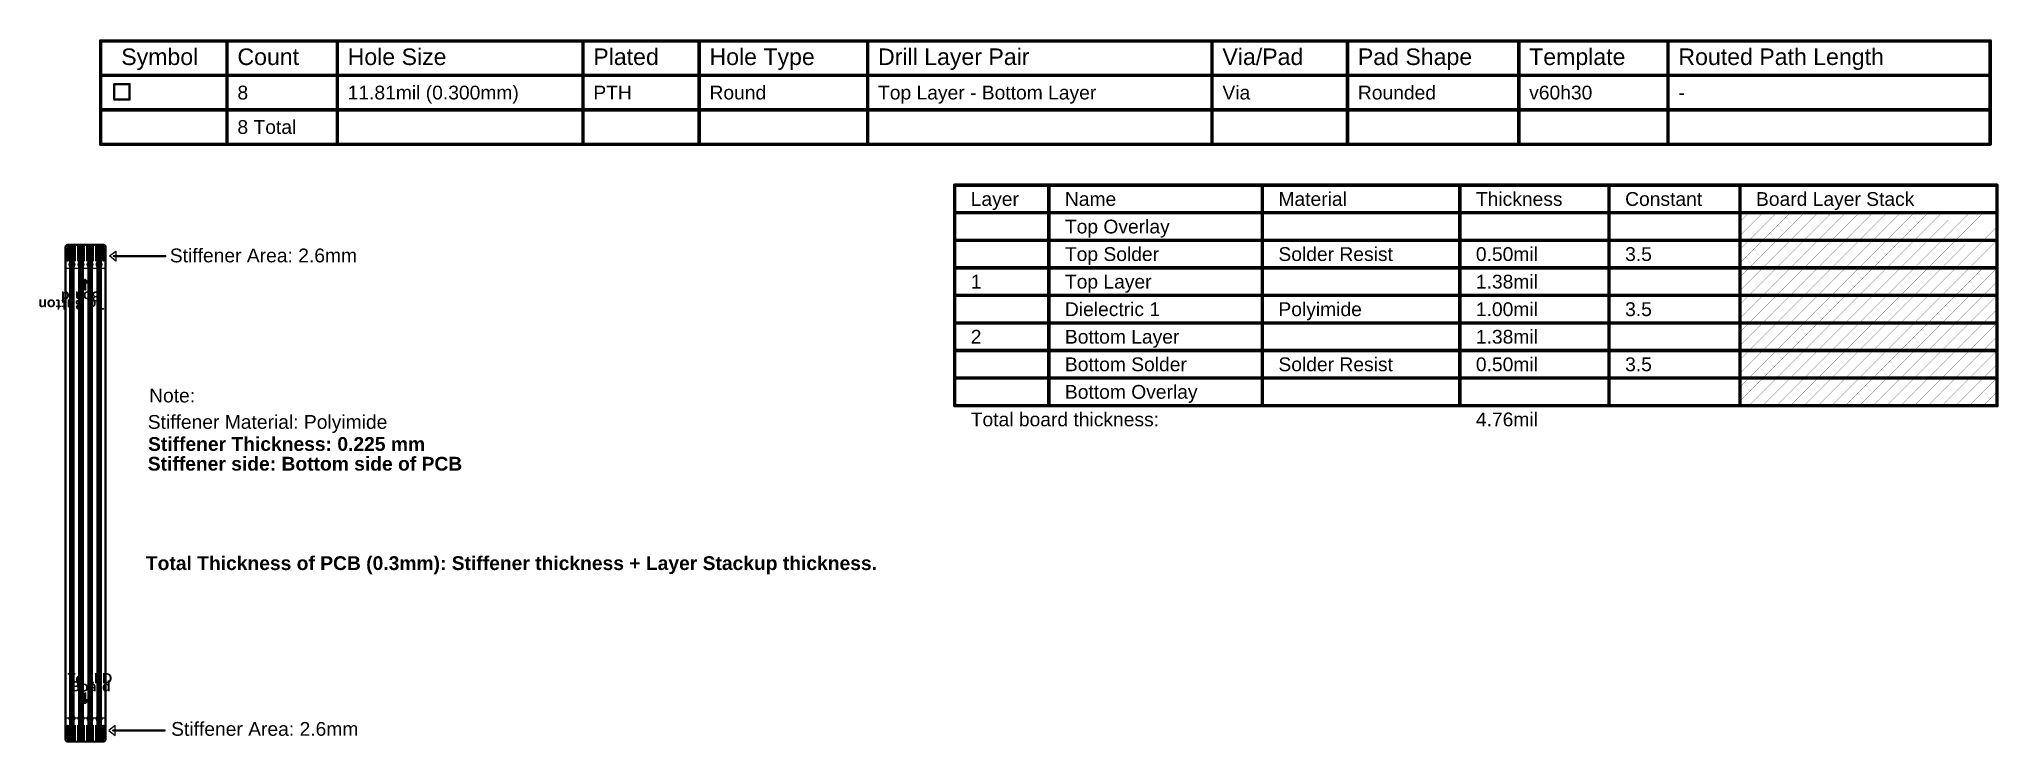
# Model space of a CAD drawing. Header units: inches. Extents: x -0.1 to 8.43, y -0.02 to 3.05.
import ezdxf

# ---------------------------------------------------------------- set-up
doc = ezdxf.new("R2010")
doc.units = ezdxf.units.IN
doc.header["$MEASUREMENT"] = 0
for name, color, linetype in [('Board Outline', 216, 'Continuous'), ('Bottom Layer', 5, 'Continuous'), ('Bottom Overlay', 54, 'Continuous'), ('Bottom Paste', 16, 'Continuous'), ('Bottom Solder', 6, 'Continuous'), ('Drill Drawing', 1, 'Continuous'), ('Fabrication info', 76, 'Continuous'), ('Top Layer', 1, 'Continuous'), ('Top Overlay', 2, 'Continuous'), ('Top Paste', 8, 'Continuous'), ('Top Solder', 216, 'Continuous'), ('Via Holes', 16, 'Continuous')]:
    doc.layers.add(name, color=color, linetype=linetype)
doc.styles.add('Arial', font='', dxfattribs={"height": 0.2})
doc.styles.add('Arial_Bold', font='', dxfattribs={"height": 0.2})
doc.styles.add('Calibri_Bold', font='', dxfattribs={"height": 0.2})
doc.styles.get('Arial').set_extended_font_data('Arial')
doc.styles.get('Arial_Bold').set_extended_font_data('Arial', bold=True)
doc.styles.get('Calibri_Bold').set_extended_font_data('Calibri', bold=True)

msp = doc.modelspace()

# ---------------------------------------------------------------- texts
at = {"layer": 'Drill Drawing', "style": 'Arial'}
for s, height, p in [('Symbol', 0.072, (0.2535, 2.9355)), ('Count', 0.072, (0.7594, 2.9355)), ('Hole Size', 0.072, (1.2393, 2.9355)), ('Plated', 0.072, (2.3089, 2.9355)), ('Hole Type', 0.072, (2.8148, 2.9355)), ('Drill Layer Pair', 0.072, (3.5486, 2.9355)), ('Via/Pad', 0.072, (5.0482, 2.9355)), ('Pad Shape', 0.072, (5.638, 2.9355)), ('Template', 0.072, (6.3838, 2.9355)), ('Routed Path Length', 0.072, (7.0336, 2.9355)), ('8', 0.06, (0.7594, 2.7855)), ('11.81mil (0.300mm)', 0.06, (1.2393, 2.7855)), ('PTH', 0.06, (2.3089, 2.7855)), ('Round', 0.06, (2.8148, 2.7855)), ('Top Layer - Bottom Layer', 0.06, (3.5486, 2.7855)), ('Via', 0.06, (5.0482, 2.7855)), ('Rounded', 0.06, (5.638, 2.7855)), ('v60h30', 0.06, (6.3838, 2.7855)), ('-', 0.06, (7.0336, 2.7855)), ('8 Total', 0.06, (0.7594, 2.6355))]:
    msp.add_text(s, height=height, dxfattribs=at).set_placement(p)
at = {"layer": 'Fabrication info', "style": 'Arial'}
for s, p in [('Layer', (3.9523, 2.322)), ('Name', (4.3623, 2.322)), ('Material', (5.292, 2.322)), ('Thickness', (6.1518, 2.322)), ('Constant', (6.8016, 2.322)), ('Board Layer Stack', (7.3715, 2.322)), ('Top Overlay', (4.3623, 2.202)), ('Top Solder', (4.3623, 2.082)), ('Solder Resist', (5.292, 2.082)), ('0.50mil', (6.1518, 2.082)), ('3.5', (6.8016, 2.082)), ('1', (3.9523, 1.962)), ('Top Layer', (4.3623, 1.962)), ('1.38mil', (6.1518, 1.962)), ('Dielectric 1', (4.3623, 1.842)), ('Polyimide', (5.292, 1.842)), ('1.00mil', (6.1518, 1.842)), ('3.5', (6.8016, 1.842)), ('2', (3.9523, 1.722)), ('Bottom Layer', (4.3623, 1.722)), ('1.38mil', (6.1518, 1.722)), ('Bottom Solder', (4.3623, 1.602)), ('Solder Resist', (5.292, 1.602)), ('0.50mil', (6.1518, 1.602)), ('3.5', (6.8016, 1.602)), ('Bottom Overlay', (4.3623, 1.482)), ('Total board thickness:', (3.9523, 1.362)), ('4.76mil', (6.1518, 1.362))]:
    msp.add_text(s, height=0.06, dxfattribs=at).set_placement(p)
at = {"layer": 'Fabrication info'}
for s, style, p in [('Stiffener Area: 2.6mm', 'Arial', (0.465, 2.076)), ('Note:', 'Arial', (0.3748, 1.466)), ('Stiffener Material: Polyimide', 'Arial', (0.3688, 1.351)), ('Stiffener Thickness: 0.225 mm', 'Arial_Bold', (0.3701, 1.255)), ('Stiffener side: Bottom side of PCB', 'Arial_Bold', (0.3691, 1.169)), ('Total Thickness of PCB (0.3mm): Stiffener thickness + Layer Stackup thickness.', 'Arial_Bold', (0.3607, 0.736)), ('Stiffener Area: 2.6mm', 'Arial', (0.4708, 0.014))]:
    msp.add_text(s, height=0.06, rotation=360, dxfattribs=dict(at, style=style)).set_placement(p)
at = {"layer": 'Top Overlay', "style": 'Calibri_Bold'}
for s, rotation, p in [('To Button', 180, (0.1788, 1.9144)), (' Board', 180, (0.1788, 1.9494)), ('To LED', 360, (0.0192, 0.2422)), (' Board', 360, (0.0192, 0.2072))]:
    msp.add_text(s, height=0.045, rotation=rotation, dxfattribs=at).set_placement(p)

# ---------------------------------------------------------------- blocks, each defined once
blk = doc.blocks.new('FPC_1MM_4P___NEW_1')
at = {"layer": 'Top Layer'}
for points in [[(-0.0722, 0.0245), (-0.0459, 0.0245), (-0.0459, -0.0345), (-0.0722, -0.0345)], [(-0.0329, 0.0245), (-0.0065, 0.0245), (-0.0065, -0.0345), (-0.0329, -0.0345)], [(0.0065, 0.0245), (0.0329, 0.0245), (0.0329, -0.0345), (0.0065, -0.0345)], [(0.0459, 0.0245), (0.0722, 0.0245), (0.0722, -0.0345), (0.0459, -0.0345)]]:
    blk.add_hatch(color=1, dxfattribs=at).paths.add_polyline_path(points)
at = {"layer": 'Top Paste'}
for points in [[(-0.0722, 0.0245), (-0.0459, 0.0245), (-0.0459, -0.0345), (-0.0722, -0.0345)], [(-0.0329, 0.0245), (-0.0065, 0.0245), (-0.0065, -0.0345), (-0.0329, -0.0345)], [(0.0065, 0.0245), (0.0329, 0.0245), (0.0329, -0.0345), (0.0065, -0.0345)], [(0.0459, 0.0245), (0.0722, 0.0245), (0.0722, -0.0345), (0.0459, -0.0345)]]:
    blk.add_hatch(color=8, dxfattribs=at).paths.add_polyline_path(points)
at = {"layer": 'Top Solder'}
for points in [[(-0.0762, 0.0285), (-0.0419, 0.0285), (-0.0419, -0.0385), (-0.0762, -0.0385)], [(-0.0369, 0.0285), (-0.0025, 0.0285), (-0.0025, -0.0385), (-0.0369, -0.0385)], [(0.0025, 0.0285), (0.0369, 0.0285), (0.0369, -0.0385), (0.0025, -0.0385)], [(0.0419, 0.0285), (0.0762, 0.0285), (0.0762, -0.0385), (0.0419, -0.0385)]]:
    blk.add_hatch(color=216, dxfattribs=at).paths.add_polyline_path(points)
at = {"layer": 'Top Overlay', "const_width": 0.005}
for points in [[(-0.079, 0.02, -0.409791), (-0.0674, 0.0313)], [(0.0674, 0.0313, -0.409791), (0.079, 0.02)]]:
    blk.add_lwpolyline(points, format="xyb", dxfattribs=at)
for points in [[(-0.079, 0.02), (-0.079, -0.0375)], [(0.0674, 0.0313), (-0.0674, 0.0313)], [(0.079, 0.02), (0.079, -0.0375)]]:
    blk.add_lwpolyline(points, dxfattribs=at)
at = {"layer": 'Top Overlay', "const_width": 0.0025}
for points in [[(-0.0803, 0.02, 1), (-0.0777, 0.02, 1)], [(-0.0803, 0.02, 1), (-0.0777, 0.02, 1)], [(-0.0687, 0.0313, 1), (-0.0662, 0.0313, 1)], [(-0.0687, 0.0313, 1), (-0.0662, 0.0313, 1)], [(0.0662, 0.0313, 1), (0.0687, 0.0313, 1)], [(0.0662, 0.0313, 1), (0.0687, 0.0313, 1)], [(0.0777, 0.02, 1), (0.0803, 0.02, 1)], [(0.0777, 0.02, 1), (0.0803, 0.02, 1)], [(-0.0803, -0.0375, 1), (-0.0777, -0.0375, 1)], [(0.0777, -0.0375, 1), (0.0803, -0.0375, 1)]]:
    blk.add_lwpolyline(points, format="xyb", close=True, dxfattribs=at)
blk = doc.blocks.new('FPC_1MM_4P___NEW_2')
at = {"layer": 'Top Layer'}
for points in [[(-0.0722, 0.0245), (-0.0459, 0.0245), (-0.0459, -0.0345), (-0.0722, -0.0345)], [(-0.0329, 0.0245), (-0.0065, 0.0245), (-0.0065, -0.0345), (-0.0329, -0.0345)], [(0.0065, 0.0245), (0.0329, 0.0245), (0.0329, -0.0345), (0.0065, -0.0345)], [(0.0459, 0.0245), (0.0722, 0.0245), (0.0722, -0.0345), (0.0459, -0.0345)]]:
    blk.add_hatch(color=1, dxfattribs=at).paths.add_polyline_path(points)
at = {"layer": 'Top Paste'}
for points in [[(-0.0722, 0.0245), (-0.0459, 0.0245), (-0.0459, -0.0345), (-0.0722, -0.0345)], [(-0.0329, 0.0245), (-0.0065, 0.0245), (-0.0065, -0.0345), (-0.0329, -0.0345)], [(0.0065, 0.0245), (0.0329, 0.0245), (0.0329, -0.0345), (0.0065, -0.0345)], [(0.0459, 0.0245), (0.0722, 0.0245), (0.0722, -0.0345), (0.0459, -0.0345)]]:
    blk.add_hatch(color=8, dxfattribs=at).paths.add_polyline_path(points)
at = {"layer": 'Top Solder'}
for points in [[(-0.0762, 0.0285), (-0.0419, 0.0285), (-0.0419, -0.0385), (-0.0762, -0.0385)], [(-0.0369, 0.0285), (-0.0025, 0.0285), (-0.0025, -0.0385), (-0.0369, -0.0385)], [(0.0025, 0.0285), (0.0369, 0.0285), (0.0369, -0.0385), (0.0025, -0.0385)], [(0.0419, 0.0285), (0.0762, 0.0285), (0.0762, -0.0385), (0.0419, -0.0385)]]:
    blk.add_hatch(color=216, dxfattribs=at).paths.add_polyline_path(points)
at = {"layer": 'Top Overlay', "const_width": 0.005}
for points in [[(-0.079, 0.02, -0.409791), (-0.0674, 0.0313)], [(0.0674, 0.0313, -0.409791), (0.079, 0.02)]]:
    blk.add_lwpolyline(points, format="xyb", dxfattribs=at)
for points in [[(-0.079, -0.0375), (-0.079, 0.02)], [(-0.0674, 0.0313), (0.0674, 0.0313)], [(0.079, -0.0375), (0.079, 0.02)]]:
    blk.add_lwpolyline(points, dxfattribs=at)
at = {"layer": 'Top Overlay', "const_width": 0.0025}
for points in [[(-0.0803, 0.02, 1), (-0.0777, 0.02, 1)], [(-0.0803, 0.02, 1), (-0.0777, 0.02, 1)], [(-0.0687, 0.0313, 1), (-0.0662, 0.0313, 1)], [(-0.0687, 0.0313, 1), (-0.0662, 0.0313, 1)], [(0.0662, 0.0313, 1), (0.0687, 0.0313, 1)], [(0.0662, 0.0313, 1), (0.0687, 0.0313, 1)], [(0.0777, 0.02, 1), (0.0803, 0.02, 1)], [(0.0777, 0.02, 1), (0.0803, 0.02, 1)], [(-0.0803, -0.0375, 1), (-0.0777, -0.0375, 1)], [(0.0777, -0.0375, 1), (0.0803, -0.0375, 1)]]:
    blk.add_lwpolyline(points, format="xyb", close=True, dxfattribs=at)
blk = doc.blocks.new('FPC_1MM_4P___NEW_B_3')
at = {"layer": 'Bottom Layer'}
for points in [[(-0.0722, 0.0345), (-0.0459, 0.0345), (-0.0459, -0.0245), (-0.0722, -0.0245)], [(-0.0329, 0.0345), (-0.0065, 0.0345), (-0.0065, -0.0245), (-0.0329, -0.0245)], [(0.0065, 0.0345), (0.0329, 0.0345), (0.0329, -0.0245), (0.0065, -0.0245)], [(0.0459, 0.0345), (0.0722, 0.0345), (0.0722, -0.0245), (0.0459, -0.0245)]]:
    blk.add_hatch(color=5, dxfattribs=at).paths.add_polyline_path(points)
at = {"layer": 'Bottom Paste'}
for points in [[(-0.0722, 0.0345), (-0.0459, 0.0345), (-0.0459, -0.0245), (-0.0722, -0.0245)], [(-0.0329, 0.0345), (-0.0065, 0.0345), (-0.0065, -0.0245), (-0.0329, -0.0245)], [(0.0065, 0.0345), (0.0329, 0.0345), (0.0329, -0.0245), (0.0065, -0.0245)], [(0.0459, 0.0345), (0.0722, 0.0345), (0.0722, -0.0245), (0.0459, -0.0245)]]:
    blk.add_hatch(color=16, dxfattribs=at).paths.add_polyline_path(points)
at = {"layer": 'Bottom Solder'}
for points in [[(-0.0762, 0.0385), (-0.0419, 0.0385), (-0.0419, -0.0285), (-0.0762, -0.0285)], [(-0.0369, 0.0385), (-0.0025, 0.0385), (-0.0025, -0.0285), (-0.0369, -0.0285)], [(0.0025, 0.0385), (0.0369, 0.0385), (0.0369, -0.0285), (0.0025, -0.0285)], [(0.0419, 0.0385), (0.0762, 0.0385), (0.0762, -0.0285), (0.0419, -0.0285)]]:
    blk.add_hatch(color=6, dxfattribs=at).paths.add_polyline_path(points)
at = {"layer": 'Bottom Overlay', "const_width": 0.005}
for points in [[(-0.079, 0.0375), (-0.079, -0.02)], [(0.079, 0.0375), (0.079, -0.02)], [(0.0674, -0.0313), (-0.0674, -0.0313)]]:
    blk.add_lwpolyline(points, dxfattribs=at)
at = {"layer": 'Bottom Overlay', "const_width": 0.0025}
for points in [[(-0.0803, 0.0375, 1), (-0.0777, 0.0375, 1)], [(0.0777, 0.0375, 1), (0.0803, 0.0375, 1)], [(-0.0803, -0.02, 1), (-0.0777, -0.02, 1)], [(-0.0803, -0.02, 1), (-0.0777, -0.02, 1)], [(-0.0687, -0.0313, 1), (-0.0662, -0.0313, 1)], [(-0.0687, -0.0313, 1), (-0.0662, -0.0313, 1)], [(0.0662, -0.0313, 1), (0.0687, -0.0313, 1)], [(0.0662, -0.0313, 1), (0.0687, -0.0313, 1)], [(0.0777, -0.02, 1), (0.0803, -0.02, 1)], [(0.0777, -0.02, 1), (0.0803, -0.02, 1)]]:
    blk.add_lwpolyline(points, format="xyb", close=True, dxfattribs=at)
at = {"layer": 'Bottom Overlay', "const_width": 0.005}
for points in [[(-0.0674, -0.0313, -0.409791), (-0.079, -0.02)], [(0.079, -0.02, -0.409791), (0.0674, -0.0313)]]:
    blk.add_lwpolyline(points, format="xyb", dxfattribs=at)
blk = doc.blocks.new('FPC_1MM_4P___NEW_B_4')
at = {"layer": 'Bottom Layer'}
for points in [[(-0.0722, 0.0345), (-0.0459, 0.0345), (-0.0459, -0.0245), (-0.0722, -0.0245)], [(-0.0329, 0.0345), (-0.0065, 0.0345), (-0.0065, -0.0245), (-0.0329, -0.0245)], [(0.0065, 0.0345), (0.0329, 0.0345), (0.0329, -0.0245), (0.0065, -0.0245)], [(0.0459, 0.0345), (0.0722, 0.0345), (0.0722, -0.0245), (0.0459, -0.0245)]]:
    blk.add_hatch(color=5, dxfattribs=at).paths.add_polyline_path(points)
at = {"layer": 'Bottom Paste'}
for points in [[(-0.0722, 0.0345), (-0.0459, 0.0345), (-0.0459, -0.0245), (-0.0722, -0.0245)], [(-0.0329, 0.0345), (-0.0065, 0.0345), (-0.0065, -0.0245), (-0.0329, -0.0245)], [(0.0065, 0.0345), (0.0329, 0.0345), (0.0329, -0.0245), (0.0065, -0.0245)], [(0.0459, 0.0345), (0.0722, 0.0345), (0.0722, -0.0245), (0.0459, -0.0245)]]:
    blk.add_hatch(color=16, dxfattribs=at).paths.add_polyline_path(points)
at = {"layer": 'Bottom Solder'}
for points in [[(-0.0762, 0.0385), (-0.0419, 0.0385), (-0.0419, -0.0285), (-0.0762, -0.0285)], [(-0.0369, 0.0385), (-0.0025, 0.0385), (-0.0025, -0.0285), (-0.0369, -0.0285)], [(0.0025, 0.0385), (0.0369, 0.0385), (0.0369, -0.0285), (0.0025, -0.0285)], [(0.0419, 0.0385), (0.0762, 0.0385), (0.0762, -0.0285), (0.0419, -0.0285)]]:
    blk.add_hatch(color=6, dxfattribs=at).paths.add_polyline_path(points)
at = {"layer": 'Bottom Overlay', "const_width": 0.005}
for points in [[(-0.079, -0.02), (-0.079, 0.0375)], [(0.079, -0.02), (0.079, 0.0375)], [(-0.0674, -0.0313), (0.0674, -0.0313)]]:
    blk.add_lwpolyline(points, dxfattribs=at)
at = {"layer": 'Bottom Overlay', "const_width": 0.0025}
for points in [[(-0.0803, 0.0375, 1), (-0.0777, 0.0375, 1)], [(0.0777, 0.0375, 1), (0.0803, 0.0375, 1)], [(-0.0803, -0.02, 1), (-0.0777, -0.02, 1)], [(-0.0803, -0.02, 1), (-0.0777, -0.02, 1)], [(-0.0687, -0.0313, 1), (-0.0662, -0.0313, 1)], [(-0.0687, -0.0313, 1), (-0.0662, -0.0313, 1)], [(0.0662, -0.0313, 1), (0.0687, -0.0313, 1)], [(0.0662, -0.0313, 1), (0.0687, -0.0313, 1)], [(0.0777, -0.02, 1), (0.0803, -0.02, 1)], [(0.0777, -0.02, 1), (0.0803, -0.02, 1)]]:
    blk.add_lwpolyline(points, format="xyb", close=True, dxfattribs=at)
at = {"layer": 'Bottom Overlay', "const_width": 0.005}
for points in [[(-0.0674, -0.0313, -0.409791), (-0.079, -0.02)], [(0.079, -0.02, -0.409791), (0.0674, -0.0313)]]:
    blk.add_lwpolyline(points, format="xyb", dxfattribs=at)

# ---------------------------------------------------------------- hatches: boundary and pattern name
at = {"layer": 'Bottom Layer'}
h = msp.add_hatch(color=5, dxfattribs=at)
edge = h.paths.add_edge_path()
edge.add_arc((0.0388, 2.0667), 0.0118, 0, 360)
h = msp.add_hatch(color=5, dxfattribs=at)
edge = h.paths.add_edge_path()
edge.add_arc((0.0782, 2.0667), 0.0118, 0, 360)
h = msp.add_hatch(color=5, dxfattribs=at)
edge = h.paths.add_edge_path()
edge.add_arc((0.1176, 2.0667), 0.0118, 0, 360)
h = msp.add_hatch(color=5, dxfattribs=at)
edge = h.paths.add_edge_path()
edge.add_arc((0.1569, 2.0667), 0.0118, 0, 360)
h = msp.add_hatch(color=5, dxfattribs=at)
edge = h.paths.add_edge_path()
edge.add_arc((0.0388, 0.09), 0.0118, 0, 360)
h = msp.add_hatch(color=5, dxfattribs=at)
edge = h.paths.add_edge_path()
edge.add_arc((0.0782, 0.09), 0.0118, 0, 360)
h = msp.add_hatch(color=5, dxfattribs=at)
edge = h.paths.add_edge_path()
edge.add_arc((0.1176, 0.089), 0.0118, 0, 360)
h = msp.add_hatch(color=5, dxfattribs=at)
edge = h.paths.add_edge_path()
edge.add_arc((0.1569, 0.089), 0.0118, 0, 360)
at = {"layer": 'Bottom Solder'}
h = msp.add_hatch(color=6, dxfattribs=at)
edge = h.paths.add_edge_path()
edge.add_arc((0.0388, 2.0667), 0.0158, 0, 360)
h = msp.add_hatch(color=6, dxfattribs=at)
edge = h.paths.add_edge_path()
edge.add_arc((0.0782, 2.0667), 0.0158, 0, 360)
h = msp.add_hatch(color=6, dxfattribs=at)
edge = h.paths.add_edge_path()
edge.add_arc((0.1176, 2.0667), 0.0158, 0, 360)
h = msp.add_hatch(color=6, dxfattribs=at)
edge = h.paths.add_edge_path()
edge.add_arc((0.1569, 2.0667), 0.0158, 0, 360)
h = msp.add_hatch(color=6, dxfattribs=at)
edge = h.paths.add_edge_path()
edge.add_arc((0.0388, 0.09), 0.0158, 0, 360)
h = msp.add_hatch(color=6, dxfattribs=at)
edge = h.paths.add_edge_path()
edge.add_arc((0.0782, 0.09), 0.0158, 0, 360)
h = msp.add_hatch(color=6, dxfattribs=at)
edge = h.paths.add_edge_path()
edge.add_arc((0.1176, 0.089), 0.0158, 0, 360)
h = msp.add_hatch(color=6, dxfattribs=at)
edge = h.paths.add_edge_path()
edge.add_arc((0.1569, 0.089), 0.0158, 0, 360)
at = {"layer": 'Top Layer'}
h = msp.add_hatch(color=1, dxfattribs=at)
edge = h.paths.add_edge_path()
edge.add_arc((0.0388, 2.0667), 0.0118, 0, 360)
h = msp.add_hatch(color=1, dxfattribs=at)
edge = h.paths.add_edge_path()
edge.add_arc((0.0782, 2.0667), 0.0118, 0, 360)
h = msp.add_hatch(color=1, dxfattribs=at)
edge = h.paths.add_edge_path()
edge.add_arc((0.1176, 2.0667), 0.0118, 0, 360)
h = msp.add_hatch(color=1, dxfattribs=at)
edge = h.paths.add_edge_path()
edge.add_arc((0.1569, 2.0667), 0.0118, 0, 360)
h = msp.add_hatch(color=1, dxfattribs=at)
edge = h.paths.add_edge_path()
edge.add_arc((0.0388, 0.09), 0.0118, 0, 360)
h = msp.add_hatch(color=1, dxfattribs=at)
edge = h.paths.add_edge_path()
edge.add_arc((0.0782, 0.09), 0.0118, 0, 360)
h = msp.add_hatch(color=1, dxfattribs=at)
edge = h.paths.add_edge_path()
edge.add_arc((0.1176, 0.089), 0.0118, 0, 360)
h = msp.add_hatch(color=1, dxfattribs=at)
edge = h.paths.add_edge_path()
edge.add_arc((0.1569, 0.089), 0.0118, 0, 360)
at = {"layer": 'Top Solder'}
h = msp.add_hatch(color=216, dxfattribs=at)
edge = h.paths.add_edge_path()
edge.add_arc((0.0388, 2.0667), 0.0158, 0, 360)
h = msp.add_hatch(color=216, dxfattribs=at)
edge = h.paths.add_edge_path()
edge.add_arc((0.0782, 2.0667), 0.0158, 0, 360)
h = msp.add_hatch(color=216, dxfattribs=at)
edge = h.paths.add_edge_path()
edge.add_arc((0.1176, 2.0667), 0.0158, 0, 360)
h = msp.add_hatch(color=216, dxfattribs=at)
edge = h.paths.add_edge_path()
edge.add_arc((0.1569, 2.0667), 0.0158, 0, 360)
h = msp.add_hatch(color=216, dxfattribs=at)
edge = h.paths.add_edge_path()
edge.add_arc((0.0388, 0.09), 0.0158, 0, 360)
h = msp.add_hatch(color=216, dxfattribs=at)
edge = h.paths.add_edge_path()
edge.add_arc((0.0782, 0.09), 0.0158, 0, 360)
h = msp.add_hatch(color=216, dxfattribs=at)
edge = h.paths.add_edge_path()
edge.add_arc((0.1176, 0.089), 0.0158, 0, 360)
h = msp.add_hatch(color=216, dxfattribs=at)
edge = h.paths.add_edge_path()
edge.add_arc((0.1569, 0.089), 0.0158, 0, 360)
at = {"layer": 'Via Holes'}
h = msp.add_hatch(color=7, dxfattribs=at)
edge = h.paths.add_edge_path()
edge.add_arc((0.0388, 2.0667), 0.00591, 0, 360)
h = msp.add_hatch(color=7, dxfattribs=at)
edge = h.paths.add_edge_path()
edge.add_arc((0.0782, 2.0667), 0.00591, 0, 360)
h = msp.add_hatch(color=7, dxfattribs=at)
edge = h.paths.add_edge_path()
edge.add_arc((0.1176, 2.0667), 0.00591, 0, 360)
h = msp.add_hatch(color=7, dxfattribs=at)
edge = h.paths.add_edge_path()
edge.add_arc((0.1569, 2.0667), 0.00591, 0, 360)
h = msp.add_hatch(color=7, dxfattribs=at)
edge = h.paths.add_edge_path()
edge.add_arc((0.0388, 0.09), 0.00591, 0, 360)
h = msp.add_hatch(color=7, dxfattribs=at)
edge = h.paths.add_edge_path()
edge.add_arc((0.0782, 0.09), 0.00591, 0, 360)
h = msp.add_hatch(color=7, dxfattribs=at)
edge = h.paths.add_edge_path()
edge.add_arc((0.1176, 0.089), 0.00591, 0, 360)
h = msp.add_hatch(color=7, dxfattribs=at)
edge = h.paths.add_edge_path()
edge.add_arc((0.1569, 0.089), 0.00591, 0, 360)

# ---------------------------------------------------------------- linework, layer by layer
at = {"layer": 'Board Outline'}
for points, const_width in [([(0.0106, 2.1398, -0.409791), (0.023, 2.1524)], 0.01), ([(0.1741, 2.1525, -0.409791), (0.1852, 2.1412)], 0.01), ([(0.1719, 2.1524, -0.198912), (0.1741, 2.1515)], 0.005), ([(0.0223, -0.0116, -0.409791), (0.011, 0)], 0.01), ([(0.1848, 0, -0.409791), (0.1734, -0.0116)], 0.01)]:
    msp.add_lwpolyline(points, format="xyb", dxfattribs=dict(at, const_width=const_width))
at = {"layer": 'Board Outline', "const_width": 0.01}
for points in [[(0.0106, 2.1398), (0.011, 0)], [(0.023, 2.1524), (0.1741, 2.1524)], [(0.1848, 0), (0.1852, 2.1412)], [(0.0223, -0.0116), (0.1734, -0.0116)]]:
    msp.add_lwpolyline(points, dxfattribs=at)
at = {"layer": 'Board Outline'}
for points, const_width in [([(0.0081, 2.1398, 1), (0.0131, 2.1398, 1)], 0.005), ([(0.0081, 2.1398, 1), (0.0131, 2.1398, 1)], 0.005), ([(0.0205, 2.1524, 1), (0.0255, 2.1524, 1)], 0.005), ([(0.0205, 2.1524, 1), (0.0255, 2.1524, 1)], 0.005), ([(0.1716, 2.1525, 1), (0.1766, 2.1525, 1)], 0.005), ([(0.1716, 2.1524, 1), (0.1766, 2.1524, 1)], 0.005), ([(0.1706, 2.1524, 1), (0.1731, 2.1524, 1)], 0.0025), ([(0.1729, 2.1515, 1), (0.1754, 2.1515, 1)], 0.0025), ([(0.1827, 2.1412, 1), (0.1877, 2.1412, 1)], 0.005), ([(0.1827, 2.1412, 1), (0.1877, 2.1412, 1)], 0.005), ([(0.0085, 0, 1), (0.0135, 0, 1)], 0.005), ([(0.0085, 0, 1), (0.0135, 0, 1)], 0.005), ([(0.1823, 0, 1), (0.1873, 0, 1)], 0.005), ([(0.1823, 0, 1), (0.1873, 0, 1)], 0.005), ([(0.0198, -0.0116, 1), (0.0248, -0.0116, 1)], 0.005), ([(0.0198, -0.0116, 1), (0.0248, -0.0116, 1)], 0.005), ([(0.1709, -0.0116, 1), (0.1759, -0.0116, 1)], 0.005), ([(0.1709, -0.0116, 1), (0.1759, -0.0116, 1)], 0.005)]:
    msp.add_lwpolyline(points, format="xyb", close=True, dxfattribs=dict(at, const_width=const_width))
at = {"layer": 'Bottom Layer'}
for points, const_width in [([(0.0388, 2.0667), (0.0388, 2.1137)], 0.025), ([(0.0388, 0.027), (0.0388, 2.0667)], 0.025), ([(0.0782, 0.029), (0.0782, 2.1117)], 0.025), ([(0.0782, 2.1137), (0.0782, 2.1137)], 0.02), ([(0.1176, 0.027), (0.1176, 2.1126)], 0.025), ([(0.1569, 2.0667), (0.1569, 2.1137)], 0.025), ([(0.1569, 0.027), (0.1569, 2.0667)], 0.025)]:
    msp.add_lwpolyline(points, dxfattribs=dict(at, const_width=const_width))
for points, const_width in [([(0.0326, 2.1137, 1), (0.0451, 2.1137, 1)], 0.0125), ([(0.0326, 2.0667, 1), (0.0451, 2.0667, 1)], 0.0125), ([(0.0326, 2.0667, 1), (0.0451, 2.0667, 1)], 0.0125), ([(0.0719, 2.1117, 1), (0.0844, 2.1117, 1)], 0.0125), ([(0.0732, 2.1137, 1), (0.0832, 2.1137, 1)], 0.01), ([(0.0732, 2.1137, 1), (0.0832, 2.1137, 1)], 0.01), ([(0.1113, 2.1126, 1), (0.1238, 2.1126, 1)], 0.0125), ([(0.1507, 2.1137, 1), (0.1632, 2.1137, 1)], 0.0125), ([(0.1507, 2.0667, 1), (0.1632, 2.0667, 1)], 0.0125), ([(0.1507, 2.0667, 1), (0.1632, 2.0667, 1)], 0.0125), ([(0.0326, 0.027, 1), (0.0451, 0.027, 1)], 0.0125), ([(0.0719, 0.029, 1), (0.0844, 0.029, 1)], 0.0125), ([(0.1113, 0.027, 1), (0.1238, 0.027, 1)], 0.0125), ([(0.1507, 0.027, 1), (0.1632, 0.027, 1)], 0.0125)]:
    msp.add_lwpolyline(points, format="xyb", close=True, dxfattribs=dict(at, const_width=const_width))
at = {"layer": 'Drill Drawing'}
for points, const_width in [([(0.1635, 3.0405), (8.3912, 3.0405)], 0.015), ([(0.1635, 2.5905), (0.1635, 3.0405)], 0.015), ([(0.7144, 2.5905), (0.7144, 3.0405)], 0.015), ([(1.1943, 2.5905), (1.1943, 3.0405)], 0.015), ([(2.2639, 2.5905), (2.2639, 3.0405)], 0.015), ([(2.7698, 2.5905), (2.7698, 3.0405)], 0.015), ([(3.5036, 2.5905), (3.5036, 3.0405)], 0.015), ([(5.0032, 2.5905), (5.0032, 3.0405)], 0.015), ([(5.593, 2.5905), (5.593, 3.0405)], 0.015), ([(6.3388, 2.5905), (6.3388, 3.0405)], 0.015), ([(6.9886, 2.5905), (6.9886, 3.0405)], 0.015), ([(8.3912, 2.5905), (8.3912, 3.0405)], 0.015), ([(0.1635, 2.8905), (8.3912, 2.8905)], 0.015), ([(0.2233, 2.8522), (0.29, 2.8522)], 0.01), ([(0.2233, 2.7855), (0.2233, 2.8522)], 0.01), ([(0.29, 2.7855), (0.29, 2.8522)], 0.01), ([(0.1635, 2.7405), (8.3912, 2.7405)], 0.015), ([(0.2233, 2.7855), (0.29, 2.7855)], 0.01), ([(0.1635, 2.5905), (8.3912, 2.5905)], 0.015), ([(0.0288, 2.0767), (0.0488, 2.0767)], 0.002), ([(0.0288, 2.0567), (0.0288, 2.0767)], 0.002), ([(0.0288, 2.0567), (0.0488, 2.0567)], 0.002), ([(0.0488, 2.0567), (0.0488, 2.0767)], 0.002), ([(0.0682, 2.0767), (0.0882, 2.0767)], 0.002), ([(0.0682, 2.0567), (0.0682, 2.0767)], 0.002), ([(0.0682, 2.0567), (0.0882, 2.0567)], 0.002), ([(0.0882, 2.0567), (0.0882, 2.0767)], 0.002), ([(0.1076, 2.0767), (0.1276, 2.0767)], 0.002), ([(0.1076, 2.0567), (0.1076, 2.0767)], 0.002), ([(0.1076, 2.0567), (0.1276, 2.0567)], 0.002), ([(0.1276, 2.0567), (0.1276, 2.0767)], 0.002), ([(0.1469, 2.0767), (0.1669, 2.0767)], 0.002), ([(0.1469, 2.0567), (0.1469, 2.0767)], 0.002), ([(0.1469, 2.0567), (0.1669, 2.0567)], 0.002), ([(0.1669, 2.0567), (0.1669, 2.0767)], 0.002), ([(0.0288, 0.1), (0.0488, 0.1)], 0.002), ([(0.0288, 0.08), (0.0288, 0.1)], 0.002), ([(0.0488, 0.08), (0.0488, 0.1)], 0.002), ([(0.0682, 0.1), (0.0882, 0.1)], 0.002), ([(0.0682, 0.08), (0.0682, 0.1)], 0.002), ([(0.0882, 0.08), (0.0882, 0.1)], 0.002), ([(0.1076, 0.099), (0.1276, 0.099)], 0.002), ([(0.1076, 0.079), (0.1076, 0.099)], 0.002), ([(0.1276, 0.079), (0.1276, 0.099)], 0.002), ([(0.1469, 0.099), (0.1669, 0.099)], 0.002), ([(0.1469, 0.079), (0.1469, 0.099)], 0.002), ([(0.1669, 0.079), (0.1669, 0.099)], 0.002), ([(0.0288, 0.08), (0.0488, 0.08)], 0.002), ([(0.0682, 0.08), (0.0882, 0.08)], 0.002), ([(0.1076, 0.079), (0.1276, 0.079)], 0.002), ([(0.1469, 0.079), (0.1669, 0.079)], 0.002)]:
    msp.add_lwpolyline(points, dxfattribs=dict(at, const_width=const_width))
for points, const_width in [([(0.1598, 3.0405, 1), (0.1673, 3.0405, 1)], 0.0075), ([(0.1598, 3.0405, 1), (0.1673, 3.0405, 1)], 0.0075), ([(0.7106, 3.0405, 1), (0.7181, 3.0405, 1)], 0.0075), ([(1.1905, 3.0405, 1), (1.198, 3.0405, 1)], 0.0075), ([(2.2602, 3.0405, 1), (2.2677, 3.0405, 1)], 0.0075), ([(2.7661, 3.0405, 1), (2.7736, 3.0405, 1)], 0.0075), ([(3.4999, 3.0405, 1), (3.5074, 3.0405, 1)], 0.0075), ([(4.9994, 3.0405, 1), (5.0069, 3.0405, 1)], 0.0075), ([(5.5893, 3.0405, 1), (5.5968, 3.0405, 1)], 0.0075), ([(6.3351, 3.0405, 1), (6.3426, 3.0405, 1)], 0.0075), ([(6.9849, 3.0405, 1), (6.9924, 3.0405, 1)], 0.0075), ([(8.3875, 3.0405, 1), (8.395, 3.0405, 1)], 0.0075), ([(8.3875, 3.0405, 1), (8.395, 3.0405, 1)], 0.0075), ([(0.1598, 2.8905, 1), (0.1673, 2.8905, 1)], 0.0075), ([(0.2208, 2.8522, 1), (0.2258, 2.8522, 1)], 0.005), ([(0.2208, 2.8522, 1), (0.2258, 2.8522, 1)], 0.005), ([(0.2875, 2.8522, 1), (0.2925, 2.8522, 1)], 0.005), ([(0.2875, 2.8522, 1), (0.2925, 2.8522, 1)], 0.005), ([(8.3875, 2.8905, 1), (8.395, 2.8905, 1)], 0.0075), ([(0.1598, 2.7405, 1), (0.1673, 2.7405, 1)], 0.0075), ([(0.2208, 2.7855, 1), (0.2258, 2.7855, 1)], 0.005), ([(0.2208, 2.7855, 1), (0.2258, 2.7855, 1)], 0.005), ([(0.2875, 2.7855, 1), (0.2925, 2.7855, 1)], 0.005), ([(0.2875, 2.7855, 1), (0.2925, 2.7855, 1)], 0.005), ([(8.3875, 2.7405, 1), (8.395, 2.7405, 1)], 0.0075), ([(0.1598, 2.5905, 1), (0.1673, 2.5905, 1)], 0.0075), ([(0.1598, 2.5905, 1), (0.1673, 2.5905, 1)], 0.0075), ([(0.7106, 2.5905, 1), (0.7181, 2.5905, 1)], 0.0075), ([(1.1905, 2.5905, 1), (1.198, 2.5905, 1)], 0.0075), ([(2.2602, 2.5905, 1), (2.2677, 2.5905, 1)], 0.0075), ([(2.7661, 2.5905, 1), (2.7736, 2.5905, 1)], 0.0075), ([(3.4999, 2.5905, 1), (3.5074, 2.5905, 1)], 0.0075), ([(4.9994, 2.5905, 1), (5.0069, 2.5905, 1)], 0.0075), ([(5.5893, 2.5905, 1), (5.5968, 2.5905, 1)], 0.0075), ([(6.3351, 2.5905, 1), (6.3426, 2.5905, 1)], 0.0075), ([(6.9849, 2.5905, 1), (6.9924, 2.5905, 1)], 0.0075), ([(8.3875, 2.5905, 1), (8.395, 2.5905, 1)], 0.0075), ([(8.3875, 2.5905, 1), (8.395, 2.5905, 1)], 0.0075), ([(0.0283, 2.0767, 1), (0.0293, 2.0767, 1)], 0.001), ([(0.0283, 2.0767, 1), (0.0293, 2.0767, 1)], 0.001), ([(0.0283, 2.0567, 1), (0.0293, 2.0567, 1)], 0.001), ([(0.0283, 2.0567, 1), (0.0293, 2.0567, 1)], 0.001), ([(0.0483, 2.0767, 1), (0.0493, 2.0767, 1)], 0.001), ([(0.0483, 2.0767, 1), (0.0493, 2.0767, 1)], 0.001), ([(0.0483, 2.0567, 1), (0.0493, 2.0567, 1)], 0.001), ([(0.0483, 2.0567, 1), (0.0493, 2.0567, 1)], 0.001), ([(0.0677, 2.0767, 1), (0.0687, 2.0767, 1)], 0.001), ([(0.0677, 2.0767, 1), (0.0687, 2.0767, 1)], 0.001), ([(0.0677, 2.0567, 1), (0.0687, 2.0567, 1)], 0.001), ([(0.0677, 2.0567, 1), (0.0687, 2.0567, 1)], 0.001), ([(0.0877, 2.0767, 1), (0.0887, 2.0767, 1)], 0.001), ([(0.0877, 2.0767, 1), (0.0887, 2.0767, 1)], 0.001), ([(0.0877, 2.0567, 1), (0.0887, 2.0567, 1)], 0.001), ([(0.0877, 2.0567, 1), (0.0887, 2.0567, 1)], 0.001), ([(0.1071, 2.0767, 1), (0.1081, 2.0767, 1)], 0.001), ([(0.1071, 2.0767, 1), (0.1081, 2.0767, 1)], 0.001), ([(0.1071, 2.0567, 1), (0.1081, 2.0567, 1)], 0.001), ([(0.1071, 2.0567, 1), (0.1081, 2.0567, 1)], 0.001), ([(0.1271, 2.0767, 1), (0.1281, 2.0767, 1)], 0.001), ([(0.1271, 2.0767, 1), (0.1281, 2.0767, 1)], 0.001), ([(0.1271, 2.0567, 1), (0.1281, 2.0567, 1)], 0.001), ([(0.1271, 2.0567, 1), (0.1281, 2.0567, 1)], 0.001), ([(0.1464, 2.0767, 1), (0.1474, 2.0767, 1)], 0.001), ([(0.1464, 2.0767, 1), (0.1474, 2.0767, 1)], 0.001), ([(0.1464, 2.0567, 1), (0.1474, 2.0567, 1)], 0.001), ([(0.1464, 2.0567, 1), (0.1474, 2.0567, 1)], 0.001), ([(0.1664, 2.0767, 1), (0.1674, 2.0767, 1)], 0.001), ([(0.1664, 2.0767, 1), (0.1674, 2.0767, 1)], 0.001), ([(0.1664, 2.0567, 1), (0.1674, 2.0567, 1)], 0.001), ([(0.1664, 2.0567, 1), (0.1674, 2.0567, 1)], 0.001), ([(0.0283, 0.1, 1), (0.0293, 0.1, 1)], 0.001), ([(0.0283, 0.1, 1), (0.0293, 0.1, 1)], 0.001), ([(0.0483, 0.1, 1), (0.0493, 0.1, 1)], 0.001), ([(0.0483, 0.1, 1), (0.0493, 0.1, 1)], 0.001), ([(0.0677, 0.1, 1), (0.0687, 0.1, 1)], 0.001), ([(0.0677, 0.1, 1), (0.0687, 0.1, 1)], 0.001), ([(0.0877, 0.1, 1), (0.0887, 0.1, 1)], 0.001), ([(0.0877, 0.1, 1), (0.0887, 0.1, 1)], 0.001), ([(0.1071, 0.099, 1), (0.1081, 0.099, 1)], 0.001), ([(0.1071, 0.099, 1), (0.1081, 0.099, 1)], 0.001), ([(0.1271, 0.099, 1), (0.1281, 0.099, 1)], 0.001), ([(0.1271, 0.099, 1), (0.1281, 0.099, 1)], 0.001), ([(0.1464, 0.099, 1), (0.1474, 0.099, 1)], 0.001), ([(0.1464, 0.099, 1), (0.1474, 0.099, 1)], 0.001), ([(0.1664, 0.099, 1), (0.1674, 0.099, 1)], 0.001), ([(0.1664, 0.099, 1), (0.1674, 0.099, 1)], 0.001), ([(0.0283, 0.08, 1), (0.0293, 0.08, 1)], 0.001), ([(0.0283, 0.08, 1), (0.0293, 0.08, 1)], 0.001), ([(0.0483, 0.08, 1), (0.0493, 0.08, 1)], 0.001), ([(0.0483, 0.08, 1), (0.0493, 0.08, 1)], 0.001), ([(0.0677, 0.08, 1), (0.0687, 0.08, 1)], 0.001), ([(0.0677, 0.08, 1), (0.0687, 0.08, 1)], 0.001), ([(0.0877, 0.08, 1), (0.0887, 0.08, 1)], 0.001), ([(0.0877, 0.08, 1), (0.0887, 0.08, 1)], 0.001), ([(0.1071, 0.079, 1), (0.1081, 0.079, 1)], 0.001), ([(0.1071, 0.079, 1), (0.1081, 0.079, 1)], 0.001), ([(0.1271, 0.079, 1), (0.1281, 0.079, 1)], 0.001), ([(0.1271, 0.079, 1), (0.1281, 0.079, 1)], 0.001), ([(0.1464, 0.079, 1), (0.1474, 0.079, 1)], 0.001), ([(0.1464, 0.079, 1), (0.1474, 0.079, 1)], 0.001), ([(0.1664, 0.079, 1), (0.1674, 0.079, 1)], 0.001), ([(0.1664, 0.079, 1), (0.1674, 0.079, 1)], 0.001)]:
    msp.add_lwpolyline(points, format="xyb", close=True, dxfattribs=dict(at, const_width=const_width))
at = {"layer": 'Fabrication info'}
for p, q in [((0.0106, 2.1434), (0.0123, 2.1475)), ((0.0106, 2.0489), (0.0106, 2.1434)), ((0.0123, 2.1475), (0.0155, 2.1507)), ((0.0155, 2.1507), (0.0196, 2.1524)), ((0.0196, 2.1524), (0.1728, 2.1524)), ((0.1728, 2.1524), (0.1728, 2.1524)), ((0.1728, 2.1524), (0.1728, 2.1524)), ((0.1728, 2.1524), (0.1774, 2.1515)), ((0.1774, 2.1515), (0.1798, 2.1505)), ((0.1798, 2.1505), (0.1833, 2.147)), ((0.1833, 2.147), (0.1851, 2.1425)), ((0.1851, 2.1425), (0.1851, 2.14)), ((0.1851, 2.14), (0.1851, 2.0489)), ((0.1851, 2.0489), (0.0106, 2.0489)), ((0.2028, 2.1037), (0.2298, 2.1247)), ((0.2298, 2.0817), (0.2028, 2.1037)), ((0.2298, 2.1247), (0.2298, 2.0877)), ((0.2298, 2.0877), (0.2298, 2.0817)), ((0.0106, -0.0027), (0.0106, 0.0919)), ((0.0106, 0.0919), (0.1851, 0.0919)), ((0.1851, 0.0919), (0.1851, 0.0007)), ((0.1851, 0.0007), (0.1851, -0.0018)), ((0.2268, 0.059), (0.1998, 0.037)), ((0.1998, 0.037), (0.2268, 0.016)), ((0.2268, 0.053), (0.2268, 0.059)), ((0.2268, 0.016), (0.2268, 0.053)), ((0.0123, -0.0068), (0.0106, -0.0027)), ((0.0155, -0.01), (0.0123, -0.0068)), ((0.0196, -0.0117), (0.0155, -0.01)), ((0.1728, -0.0117), (0.0196, -0.0117)), ((0.1774, -0.0108), (0.1728, -0.0117)), ((0.1798, -0.0098), (0.1774, -0.0108)), ((0.1833, -0.0063), (0.1798, -0.0098)), ((0.1851, -0.0018), (0.1833, -0.0063))]:
    msp.add_line(p, q, dxfattribs=at)
for points, const_width in [([(3.8823, 2.412), (8.4211, 2.412)], 0.015), ([(3.8823, 1.452), (3.8823, 2.412)], 0.015), ([(4.2923, 1.452), (4.2923, 2.412)], 0.015), ([(5.222, 1.452), (5.222, 2.412)], 0.015), ([(6.0818, 1.452), (6.0818, 2.412)], 0.015), ([(6.7316, 1.452), (6.7316, 2.412)], 0.015), ([(7.3015, 1.452), (7.3015, 2.412)], 0.015), ([(8.4211, 1.452), (8.4211, 2.412)], 0.015), ([(3.8823, 2.292), (8.4211, 2.292)], 0.015), ([(7.3015, 2.1923), (7.4011, 2.292)], 0.001), ([(7.3015, 2.2523), (7.3411, 2.292)], 0.001), ([(7.3411, 2.172), (7.4611, 2.292)], 0.001), ([(7.4011, 2.172), (7.5211, 2.292)], 0.001), ([(7.4611, 2.172), (7.5811, 2.292)], 0.001), ([(7.5211, 2.172), (7.6411, 2.292)], 0.001), ([(7.5811, 2.172), (7.7011, 2.292)], 0.001), ([(7.6411, 2.172), (7.7611, 2.292)], 0.001), ([(7.7011, 2.172), (7.8211, 2.292)], 0.001), ([(7.7611, 2.172), (7.8811, 2.292)], 0.001), ([(7.8211, 2.172), (7.9411, 2.292)], 0.001), ([(7.8811, 2.172), (8.0011, 2.292)], 0.001), ([(7.9411, 2.172), (8.0611, 2.292)], 0.001), ([(8.0011, 2.172), (8.1211, 2.292)], 0.001), ([(8.0611, 2.172), (8.1811, 2.292)], 0.001), ([(8.1211, 2.172), (8.2411, 2.292)], 0.001), ([(8.1811, 2.172), (8.3011, 2.292)], 0.001), ([(8.2411, 2.172), (8.3611, 2.292)], 0.001), ([(8.3011, 2.172), (8.4211, 2.292)], 0.001), ([(8.3611, 2.172), (8.4211, 2.232)], 0.001), ([(3.8823, 2.172), (4.2923, 2.172)], 0.015), ([(4.2923, 2.172), (5.222, 2.172)], 0.015), ([(5.222, 2.172), (6.0818, 2.172)], 0.015), ([(6.0818, 2.172), (6.7316, 2.172)], 0.015), ([(6.7316, 2.172), (7.3015, 2.172)], 0.015), ([(7.3015, 2.172), (8.4211, 2.172)], 0.015), ([(7.3015, 2.0723), (7.4011, 2.172)], 0.001), ([(7.3015, 2.1323), (7.3411, 2.172)], 0.001), ([(7.3411, 2.052), (7.4611, 2.172)], 0.001), ([(7.4011, 2.052), (7.5211, 2.172)], 0.001), ([(7.4611, 2.052), (7.5811, 2.172)], 0.001), ([(7.5211, 2.052), (7.6411, 2.172)], 0.001), ([(7.5811, 2.052), (7.7011, 2.172)], 0.001), ([(7.6411, 2.052), (7.7611, 2.172)], 0.001), ([(7.7011, 2.052), (7.8211, 2.172)], 0.001), ([(7.7611, 2.052), (7.8811, 2.172)], 0.001), ([(7.8211, 2.052), (7.9411, 2.172)], 0.001), ([(7.8811, 2.052), (8.0011, 2.172)], 0.001), ([(7.9411, 2.052), (8.0611, 2.172)], 0.001), ([(8.0011, 2.052), (8.1211, 2.172)], 0.001), ([(8.0611, 2.052), (8.1811, 2.172)], 0.001), ([(8.1211, 2.052), (8.2411, 2.172)], 0.001), ([(8.1811, 2.052), (8.3011, 2.172)], 0.001), ([(8.2411, 2.052), (8.3611, 2.172)], 0.001), ([(8.3011, 2.052), (8.4211, 2.172)], 0.001), ([(0.2218, 2.1032), (0.4453, 2.1032)], 0.01), ([(3.8823, 2.052), (4.2923, 2.052)], 0.015), ([(4.2923, 2.052), (5.222, 2.052)], 0.015), ([(5.222, 2.052), (6.0818, 2.052)], 0.015), ([(6.0818, 2.052), (6.7316, 2.052)], 0.015), ([(6.7316, 2.052), (7.3015, 2.052)], 0.015), ([(7.3015, 2.052), (8.4211, 2.052)], 0.015), ([(7.3015, 1.9523), (7.4011, 2.052)], 0.001), ([(7.3015, 2.0123), (7.3411, 2.052)], 0.001), ([(7.3411, 1.932), (7.4611, 2.052)], 0.001), ([(7.4011, 1.932), (7.5211, 2.052)], 0.001), ([(7.4611, 1.932), (7.5811, 2.052)], 0.001), ([(7.5211, 1.932), (7.6411, 2.052)], 0.001), ([(7.5811, 1.932), (7.7011, 2.052)], 0.001), ([(7.6411, 1.932), (7.7611, 2.052)], 0.001), ([(7.7011, 1.932), (7.8211, 2.052)], 0.001), ([(7.7611, 1.932), (7.8811, 2.052)], 0.001), ([(7.8211, 1.932), (7.9411, 2.052)], 0.001), ([(7.8811, 1.932), (8.0011, 2.052)], 0.001), ([(7.9411, 1.932), (8.0611, 2.052)], 0.001), ([(8.0011, 1.932), (8.1211, 2.052)], 0.001), ([(8.0611, 1.932), (8.1811, 2.052)], 0.001), ([(8.1211, 1.932), (8.2411, 2.052)], 0.001), ([(8.1811, 1.932), (8.3011, 2.052)], 0.001), ([(8.2411, 1.932), (8.3611, 2.052)], 0.001), ([(8.3011, 1.932), (8.4211, 2.052)], 0.001), ([(8.3611, 2.052), (8.4211, 2.112)], 0.001), ([(8.3611, 1.932), (8.4211, 1.992)], 0.001), ([(3.8823, 1.932), (4.2923, 1.932)], 0.015), ([(4.2923, 1.932), (5.222, 1.932)], 0.015), ([(5.222, 1.932), (6.0818, 1.932)], 0.015), ([(6.0818, 1.932), (6.7316, 1.932)], 0.015), ([(6.7316, 1.932), (7.3015, 1.932)], 0.015), ([(7.3015, 1.932), (8.4211, 1.932)], 0.015), ([(7.3015, 1.8323), (7.4011, 1.932)], 0.001), ([(7.3015, 1.8923), (7.3411, 1.932)], 0.001), ([(7.3411, 1.812), (7.4611, 1.932)], 0.001), ([(7.4011, 1.812), (7.5211, 1.932)], 0.001), ([(7.4611, 1.812), (7.5811, 1.932)], 0.001), ([(7.5211, 1.812), (7.6411, 1.932)], 0.001), ([(7.5811, 1.812), (7.7011, 1.932)], 0.001), ([(7.6411, 1.812), (7.7611, 1.932)], 0.001), ([(7.7011, 1.812), (7.8211, 1.932)], 0.001), ([(7.7611, 1.812), (7.8811, 1.932)], 0.001), ([(7.8211, 1.812), (7.9411, 1.932)], 0.001), ([(7.8811, 1.812), (8.0011, 1.932)], 0.001), ([(7.9411, 1.812), (8.0611, 1.932)], 0.001), ([(8.0011, 1.812), (8.1211, 1.932)], 0.001), ([(8.0611, 1.812), (8.1811, 1.932)], 0.001), ([(8.1211, 1.812), (8.2411, 1.932)], 0.001), ([(8.1811, 1.812), (8.3011, 1.932)], 0.001), ([(8.2411, 1.812), (8.3611, 1.932)], 0.001), ([(8.3011, 1.812), (8.4211, 1.932)], 0.001), ([(3.8823, 1.812), (4.2923, 1.812)], 0.015), ([(4.2923, 1.812), (5.222, 1.812)], 0.015), ([(5.222, 1.812), (6.0818, 1.812)], 0.015), ([(6.0818, 1.812), (6.7316, 1.812)], 0.015), ([(6.7316, 1.812), (7.3015, 1.812)], 0.015), ([(7.3015, 1.812), (8.4211, 1.812)], 0.015), ([(7.3015, 1.7123), (7.4011, 1.812)], 0.001), ([(7.3015, 1.7723), (7.3411, 1.812)], 0.001), ([(7.3411, 1.692), (7.4611, 1.812)], 0.001), ([(7.4011, 1.692), (7.5211, 1.812)], 0.001), ([(7.4611, 1.692), (7.5811, 1.812)], 0.001), ([(7.5211, 1.692), (7.6411, 1.812)], 0.001), ([(7.5811, 1.692), (7.7011, 1.812)], 0.001), ([(7.6411, 1.692), (7.7611, 1.812)], 0.001), ([(7.7011, 1.692), (7.8211, 1.812)], 0.001), ([(7.7611, 1.692), (7.8811, 1.812)], 0.001), ([(7.8211, 1.692), (7.9411, 1.812)], 0.001), ([(7.8811, 1.692), (8.0011, 1.812)], 0.001), ([(7.9411, 1.692), (8.0611, 1.812)], 0.001), ([(8.0011, 1.692), (8.1211, 1.812)], 0.001), ([(8.0611, 1.692), (8.1811, 1.812)], 0.001), ([(8.1211, 1.692), (8.2411, 1.812)], 0.001), ([(8.1811, 1.692), (8.3011, 1.812)], 0.001), ([(8.2411, 1.692), (8.3611, 1.812)], 0.001), ([(8.3011, 1.692), (8.4211, 1.812)], 0.001), ([(8.3611, 1.812), (8.4211, 1.872)], 0.001), ([(8.3611, 1.692), (8.4211, 1.752)], 0.001), ([(3.8823, 1.692), (4.2923, 1.692)], 0.015), ([(4.2923, 1.692), (5.222, 1.692)], 0.015), ([(5.222, 1.692), (6.0818, 1.692)], 0.015), ([(6.0818, 1.692), (6.7316, 1.692)], 0.015), ([(6.7316, 1.692), (7.3015, 1.692)], 0.015), ([(7.3015, 1.692), (8.4211, 1.692)], 0.015), ([(7.3015, 1.5923), (7.4011, 1.692)], 0.001), ([(7.3015, 1.6523), (7.3411, 1.692)], 0.001), ([(7.3411, 1.572), (7.4611, 1.692)], 0.001), ([(7.4011, 1.572), (7.5211, 1.692)], 0.001), ([(7.4611, 1.572), (7.5811, 1.692)], 0.001), ([(7.5211, 1.572), (7.6411, 1.692)], 0.001), ([(7.5811, 1.572), (7.7011, 1.692)], 0.001), ([(7.6411, 1.572), (7.7611, 1.692)], 0.001), ([(7.7011, 1.572), (7.8211, 1.692)], 0.001), ([(7.7611, 1.572), (7.8811, 1.692)], 0.001), ([(7.8211, 1.572), (7.9411, 1.692)], 0.001), ([(7.8811, 1.572), (8.0011, 1.692)], 0.001), ([(7.9411, 1.572), (8.0611, 1.692)], 0.001), ([(8.0011, 1.572), (8.1211, 1.692)], 0.001), ([(8.0611, 1.572), (8.1811, 1.692)], 0.001), ([(8.1211, 1.572), (8.2411, 1.692)], 0.001), ([(8.1811, 1.572), (8.3011, 1.692)], 0.001), ([(8.2411, 1.572), (8.3611, 1.692)], 0.001), ([(8.3011, 1.572), (8.4211, 1.692)], 0.001), ([(8.3611, 1.572), (8.4211, 1.632)], 0.001), ([(3.8823, 1.572), (4.2923, 1.572)], 0.015), ([(4.2923, 1.572), (5.222, 1.572)], 0.015), ([(5.222, 1.572), (6.0818, 1.572)], 0.015), ([(6.0818, 1.572), (6.7316, 1.572)], 0.015), ([(6.7316, 1.572), (7.3015, 1.572)], 0.015), ([(7.3015, 1.572), (8.4211, 1.572)], 0.015), ([(7.3015, 1.4723), (7.4011, 1.572)], 0.001), ([(7.3015, 1.5323), (7.3411, 1.572)], 0.001), ([(7.3411, 1.452), (7.4611, 1.572)], 0.001), ([(7.4011, 1.452), (7.5211, 1.572)], 0.001), ([(7.4611, 1.452), (7.5811, 1.572)], 0.001), ([(7.5211, 1.452), (7.6411, 1.572)], 0.001), ([(7.5811, 1.452), (7.7011, 1.572)], 0.001), ([(7.6411, 1.452), (7.7611, 1.572)], 0.001), ([(7.7011, 1.452), (7.8211, 1.572)], 0.001), ([(7.7611, 1.452), (7.8811, 1.572)], 0.001), ([(7.8211, 1.452), (7.9411, 1.572)], 0.001), ([(7.8811, 1.452), (8.0011, 1.572)], 0.001), ([(7.9411, 1.452), (8.0611, 1.572)], 0.001), ([(8.0011, 1.452), (8.1211, 1.572)], 0.001), ([(8.0611, 1.452), (8.1811, 1.572)], 0.001), ([(8.1211, 1.452), (8.2411, 1.572)], 0.001), ([(8.1811, 1.452), (8.3011, 1.572)], 0.001), ([(8.2411, 1.452), (8.3611, 1.572)], 0.001), ([(8.3011, 1.452), (8.4211, 1.572)], 0.001), ([(3.8823, 1.452), (4.2923, 1.452)], 0.015), ([(4.2923, 1.452), (5.222, 1.452)], 0.015), ([(5.222, 1.452), (6.0818, 1.452)], 0.015), ([(6.0818, 1.452), (6.7316, 1.452)], 0.015), ([(6.7316, 1.452), (7.3015, 1.452)], 0.015), ([(7.3015, 1.452), (8.4211, 1.452)], 0.015), ([(8.3611, 1.452), (8.4211, 1.512)], 0.001), ([(0.2188, 0.0375), (0.4423, 0.0375)], 0.01)]:
    msp.add_lwpolyline(points, dxfattribs=dict(at, const_width=const_width))
for points, const_width in [([(3.8786, 2.412, 1), (3.8861, 2.412, 1)], 0.0075), ([(3.8786, 2.412, 1), (3.8861, 2.412, 1)], 0.0075), ([(4.2885, 2.412, 1), (4.296, 2.412, 1)], 0.0075), ([(5.2183, 2.412, 1), (5.2257, 2.412, 1)], 0.0075), ([(6.078, 2.412, 1), (6.0855, 2.412, 1)], 0.0075), ([(6.7279, 2.412, 1), (6.7354, 2.412, 1)], 0.0075), ([(7.2977, 2.412, 1), (7.3052, 2.412, 1)], 0.0075), ([(8.4174, 2.412, 1), (8.4249, 2.412, 1)], 0.0075), ([(8.4174, 2.412, 1), (8.4249, 2.412, 1)], 0.0075), ([(3.8786, 2.292, 1), (3.8861, 2.292, 1)], 0.0075), ([(7.3012, 2.2523, 1), (7.3017, 2.2523, 1)], 0.0005), ([(7.3409, 2.292, 1), (7.3414, 2.292, 1)], 0.0005), ([(7.4009, 2.292, 1), (7.4014, 2.292, 1)], 0.0005), ([(7.4609, 2.292, 1), (7.4614, 2.292, 1)], 0.0005), ([(7.5209, 2.292, 1), (7.5214, 2.292, 1)], 0.0005), ([(7.5809, 2.292, 1), (7.5814, 2.292, 1)], 0.0005), ([(7.6409, 2.292, 1), (7.6414, 2.292, 1)], 0.0005), ([(7.7009, 2.292, 1), (7.7014, 2.292, 1)], 0.0005), ([(7.7609, 2.292, 1), (7.7614, 2.292, 1)], 0.0005), ([(7.8209, 2.292, 1), (7.8214, 2.292, 1)], 0.0005), ([(7.8809, 2.292, 1), (7.8814, 2.292, 1)], 0.0005), ([(7.9409, 2.292, 1), (7.9414, 2.292, 1)], 0.0005), ([(8.0009, 2.292, 1), (8.0014, 2.292, 1)], 0.0005), ([(8.0609, 2.292, 1), (8.0614, 2.292, 1)], 0.0005), ([(8.1209, 2.292, 1), (8.1214, 2.292, 1)], 0.0005), ([(8.1809, 2.292, 1), (8.1814, 2.292, 1)], 0.0005), ([(8.2409, 2.292, 1), (8.2414, 2.292, 1)], 0.0005), ([(8.3009, 2.292, 1), (8.3014, 2.292, 1)], 0.0005), ([(8.3609, 2.292, 1), (8.3614, 2.292, 1)], 0.0005), ([(8.4174, 2.292, 1), (8.4249, 2.292, 1)], 0.0075), ([(8.4209, 2.292, 1), (8.4214, 2.292, 1)], 0.0005), ([(8.4209, 2.232, 1), (8.4214, 2.232, 1)], 0.0005), ([(3.8786, 2.172, 1), (3.8861, 2.172, 1)], 0.0075), ([(4.2885, 2.172, 1), (4.296, 2.172, 1)], 0.0075), ([(4.2885, 2.172, 1), (4.296, 2.172, 1)], 0.0075), ([(5.2183, 2.172, 1), (5.2257, 2.172, 1)], 0.0075), ([(5.2183, 2.172, 1), (5.2257, 2.172, 1)], 0.0075), ([(6.078, 2.172, 1), (6.0855, 2.172, 1)], 0.0075), ([(6.078, 2.172, 1), (6.0855, 2.172, 1)], 0.0075), ([(6.7279, 2.172, 1), (6.7354, 2.172, 1)], 0.0075), ([(6.7279, 2.172, 1), (6.7354, 2.172, 1)], 0.0075), ([(7.2977, 2.172, 1), (7.3052, 2.172, 1)], 0.0075), ([(7.2977, 2.172, 1), (7.3052, 2.172, 1)], 0.0075), ([(7.3012, 2.1923, 1), (7.3017, 2.1923, 1)], 0.0005), ([(7.3409, 2.172, 1), (7.3414, 2.172, 1)], 0.0005), ([(7.3409, 2.172, 1), (7.3414, 2.172, 1)], 0.0005), ([(7.4009, 2.172, 1), (7.4014, 2.172, 1)], 0.0005), ([(7.4009, 2.172, 1), (7.4014, 2.172, 1)], 0.0005), ([(7.4609, 2.172, 1), (7.4614, 2.172, 1)], 0.0005), ([(7.4609, 2.172, 1), (7.4614, 2.172, 1)], 0.0005), ([(7.5209, 2.172, 1), (7.5214, 2.172, 1)], 0.0005), ([(7.5209, 2.172, 1), (7.5214, 2.172, 1)], 0.0005), ([(7.5809, 2.172, 1), (7.5814, 2.172, 1)], 0.0005), ([(7.5809, 2.172, 1), (7.5814, 2.172, 1)], 0.0005), ([(7.6409, 2.172, 1), (7.6414, 2.172, 1)], 0.0005), ([(7.6409, 2.172, 1), (7.6414, 2.172, 1)], 0.0005), ([(7.7009, 2.172, 1), (7.7014, 2.172, 1)], 0.0005), ([(7.7009, 2.172, 1), (7.7014, 2.172, 1)], 0.0005), ([(7.7609, 2.172, 1), (7.7614, 2.172, 1)], 0.0005), ([(7.7609, 2.172, 1), (7.7614, 2.172, 1)], 0.0005), ([(7.8209, 2.172, 1), (7.8214, 2.172, 1)], 0.0005), ([(7.8209, 2.172, 1), (7.8214, 2.172, 1)], 0.0005), ([(7.8809, 2.172, 1), (7.8814, 2.172, 1)], 0.0005), ([(7.8809, 2.172, 1), (7.8814, 2.172, 1)], 0.0005), ([(7.9409, 2.172, 1), (7.9414, 2.172, 1)], 0.0005), ([(7.9409, 2.172, 1), (7.9414, 2.172, 1)], 0.0005), ([(8.0009, 2.172, 1), (8.0014, 2.172, 1)], 0.0005), ([(8.0009, 2.172, 1), (8.0014, 2.172, 1)], 0.0005), ([(8.0609, 2.172, 1), (8.0614, 2.172, 1)], 0.0005), ([(8.0609, 2.172, 1), (8.0614, 2.172, 1)], 0.0005), ([(8.1209, 2.172, 1), (8.1214, 2.172, 1)], 0.0005), ([(8.1209, 2.172, 1), (8.1214, 2.172, 1)], 0.0005), ([(8.1809, 2.172, 1), (8.1814, 2.172, 1)], 0.0005), ([(8.1809, 2.172, 1), (8.1814, 2.172, 1)], 0.0005), ([(8.2409, 2.172, 1), (8.2414, 2.172, 1)], 0.0005), ([(8.2409, 2.172, 1), (8.2414, 2.172, 1)], 0.0005), ([(8.3009, 2.172, 1), (8.3014, 2.172, 1)], 0.0005), ([(8.3009, 2.172, 1), (8.3014, 2.172, 1)], 0.0005), ([(8.3609, 2.172, 1), (8.3614, 2.172, 1)], 0.0005), ([(8.3609, 2.172, 1), (8.3614, 2.172, 1)], 0.0005), ([(8.4174, 2.172, 1), (8.4249, 2.172, 1)], 0.0075), ([(8.4209, 2.172, 1), (8.4214, 2.172, 1)], 0.0005), ([(0.2193, 2.1032, 1), (0.2243, 2.1032, 1)], 0.005), ([(0.4428, 2.1032, 1), (0.4478, 2.1032, 1)], 0.005), ([(3.8786, 2.052, 1), (3.8861, 2.052, 1)], 0.0075), ([(4.2885, 2.052, 1), (4.296, 2.052, 1)], 0.0075), ([(4.2885, 2.052, 1), (4.296, 2.052, 1)], 0.0075), ([(5.2183, 2.052, 1), (5.2257, 2.052, 1)], 0.0075), ([(5.2183, 2.052, 1), (5.2257, 2.052, 1)], 0.0075), ([(6.078, 2.052, 1), (6.0855, 2.052, 1)], 0.0075), ([(6.078, 2.052, 1), (6.0855, 2.052, 1)], 0.0075), ([(6.7279, 2.052, 1), (6.7354, 2.052, 1)], 0.0075), ([(6.7279, 2.052, 1), (6.7354, 2.052, 1)], 0.0075), ([(7.2977, 2.052, 1), (7.3052, 2.052, 1)], 0.0075), ([(7.2977, 2.052, 1), (7.3052, 2.052, 1)], 0.0075), ([(7.3012, 2.1323, 1), (7.3017, 2.1323, 1)], 0.0005), ([(7.3012, 2.0723, 1), (7.3017, 2.0723, 1)], 0.0005), ([(7.3409, 2.052, 1), (7.3414, 2.052, 1)], 0.0005), ([(7.3409, 2.052, 1), (7.3414, 2.052, 1)], 0.0005), ([(7.4009, 2.052, 1), (7.4014, 2.052, 1)], 0.0005), ([(7.4009, 2.052, 1), (7.4014, 2.052, 1)], 0.0005), ([(7.4609, 2.052, 1), (7.4614, 2.052, 1)], 0.0005), ([(7.4609, 2.052, 1), (7.4614, 2.052, 1)], 0.0005), ([(7.5209, 2.052, 1), (7.5214, 2.052, 1)], 0.0005), ([(7.5209, 2.052, 1), (7.5214, 2.052, 1)], 0.0005), ([(7.5809, 2.052, 1), (7.5814, 2.052, 1)], 0.0005), ([(7.5809, 2.052, 1), (7.5814, 2.052, 1)], 0.0005), ([(7.6409, 2.052, 1), (7.6414, 2.052, 1)], 0.0005), ([(7.6409, 2.052, 1), (7.6414, 2.052, 1)], 0.0005), ([(7.7009, 2.052, 1), (7.7014, 2.052, 1)], 0.0005), ([(7.7009, 2.052, 1), (7.7014, 2.052, 1)], 0.0005), ([(7.7609, 2.052, 1), (7.7614, 2.052, 1)], 0.0005), ([(7.7609, 2.052, 1), (7.7614, 2.052, 1)], 0.0005), ([(7.8209, 2.052, 1), (7.8214, 2.052, 1)], 0.0005), ([(7.8209, 2.052, 1), (7.8214, 2.052, 1)], 0.0005), ([(7.8809, 2.052, 1), (7.8814, 2.052, 1)], 0.0005), ([(7.8809, 2.052, 1), (7.8814, 2.052, 1)], 0.0005), ([(7.9409, 2.052, 1), (7.9414, 2.052, 1)], 0.0005), ([(7.9409, 2.052, 1), (7.9414, 2.052, 1)], 0.0005), ([(8.0009, 2.052, 1), (8.0014, 2.052, 1)], 0.0005), ([(8.0009, 2.052, 1), (8.0014, 2.052, 1)], 0.0005), ([(8.0609, 2.052, 1), (8.0614, 2.052, 1)], 0.0005), ([(8.0609, 2.052, 1), (8.0614, 2.052, 1)], 0.0005), ([(8.1209, 2.052, 1), (8.1214, 2.052, 1)], 0.0005), ([(8.1209, 2.052, 1), (8.1214, 2.052, 1)], 0.0005), ([(8.1809, 2.052, 1), (8.1814, 2.052, 1)], 0.0005), ([(8.1809, 2.052, 1), (8.1814, 2.052, 1)], 0.0005), ([(8.2409, 2.052, 1), (8.2414, 2.052, 1)], 0.0005), ([(8.2409, 2.052, 1), (8.2414, 2.052, 1)], 0.0005), ([(8.3009, 2.052, 1), (8.3014, 2.052, 1)], 0.0005), ([(8.3009, 2.052, 1), (8.3014, 2.052, 1)], 0.0005), ([(8.3609, 2.052, 1), (8.3614, 2.052, 1)], 0.0005), ([(8.3609, 2.052, 1), (8.3614, 2.052, 1)], 0.0005), ([(8.4174, 2.052, 1), (8.4249, 2.052, 1)], 0.0075), ([(8.4209, 2.112, 1), (8.4214, 2.112, 1)], 0.0005), ([(8.4209, 2.052, 1), (8.4214, 2.052, 1)], 0.0005), ([(7.3012, 2.0123, 1), (7.3017, 2.0123, 1)], 0.0005), ([(8.4209, 1.992, 1), (8.4214, 1.992, 1)], 0.0005), ([(3.8786, 1.932, 1), (3.8861, 1.932, 1)], 0.0075), ([(4.2885, 1.932, 1), (4.296, 1.932, 1)], 0.0075), ([(4.2885, 1.932, 1), (4.296, 1.932, 1)], 0.0075), ([(5.2183, 1.932, 1), (5.2257, 1.932, 1)], 0.0075), ([(5.2183, 1.932, 1), (5.2257, 1.932, 1)], 0.0075), ([(6.078, 1.932, 1), (6.0855, 1.932, 1)], 0.0075), ([(6.078, 1.932, 1), (6.0855, 1.932, 1)], 0.0075), ([(6.7279, 1.932, 1), (6.7354, 1.932, 1)], 0.0075), ([(6.7279, 1.932, 1), (6.7354, 1.932, 1)], 0.0075), ([(7.2977, 1.932, 1), (7.3052, 1.932, 1)], 0.0075), ([(7.2977, 1.932, 1), (7.3052, 1.932, 1)], 0.0075), ([(7.3012, 1.9523, 1), (7.3017, 1.9523, 1)], 0.0005), ([(7.3012, 1.8923, 1), (7.3017, 1.8923, 1)], 0.0005), ([(7.3409, 1.932, 1), (7.3414, 1.932, 1)], 0.0005), ([(7.3409, 1.932, 1), (7.3414, 1.932, 1)], 0.0005), ([(7.4009, 1.932, 1), (7.4014, 1.932, 1)], 0.0005), ([(7.4009, 1.932, 1), (7.4014, 1.932, 1)], 0.0005), ([(7.4609, 1.932, 1), (7.4614, 1.932, 1)], 0.0005), ([(7.4609, 1.932, 1), (7.4614, 1.932, 1)], 0.0005), ([(7.5209, 1.932, 1), (7.5214, 1.932, 1)], 0.0005), ([(7.5209, 1.932, 1), (7.5214, 1.932, 1)], 0.0005), ([(7.5809, 1.932, 1), (7.5814, 1.932, 1)], 0.0005), ([(7.5809, 1.932, 1), (7.5814, 1.932, 1)], 0.0005), ([(7.6409, 1.932, 1), (7.6414, 1.932, 1)], 0.0005), ([(7.6409, 1.932, 1), (7.6414, 1.932, 1)], 0.0005), ([(7.7009, 1.932, 1), (7.7014, 1.932, 1)], 0.0005), ([(7.7009, 1.932, 1), (7.7014, 1.932, 1)], 0.0005), ([(7.7609, 1.932, 1), (7.7614, 1.932, 1)], 0.0005), ([(7.7609, 1.932, 1), (7.7614, 1.932, 1)], 0.0005), ([(7.8209, 1.932, 1), (7.8214, 1.932, 1)], 0.0005), ([(7.8209, 1.932, 1), (7.8214, 1.932, 1)], 0.0005), ([(7.8809, 1.932, 1), (7.8814, 1.932, 1)], 0.0005), ([(7.8809, 1.932, 1), (7.8814, 1.932, 1)], 0.0005), ([(7.9409, 1.932, 1), (7.9414, 1.932, 1)], 0.0005), ([(7.9409, 1.932, 1), (7.9414, 1.932, 1)], 0.0005), ([(8.0009, 1.932, 1), (8.0014, 1.932, 1)], 0.0005), ([(8.0009, 1.932, 1), (8.0014, 1.932, 1)], 0.0005), ([(8.0609, 1.932, 1), (8.0614, 1.932, 1)], 0.0005), ([(8.0609, 1.932, 1), (8.0614, 1.932, 1)], 0.0005), ([(8.1209, 1.932, 1), (8.1214, 1.932, 1)], 0.0005), ([(8.1209, 1.932, 1), (8.1214, 1.932, 1)], 0.0005), ([(8.1809, 1.932, 1), (8.1814, 1.932, 1)], 0.0005), ([(8.1809, 1.932, 1), (8.1814, 1.932, 1)], 0.0005), ([(8.2409, 1.932, 1), (8.2414, 1.932, 1)], 0.0005), ([(8.2409, 1.932, 1), (8.2414, 1.932, 1)], 0.0005), ([(8.3009, 1.932, 1), (8.3014, 1.932, 1)], 0.0005), ([(8.3009, 1.932, 1), (8.3014, 1.932, 1)], 0.0005), ([(8.3609, 1.932, 1), (8.3614, 1.932, 1)], 0.0005), ([(8.3609, 1.932, 1), (8.3614, 1.932, 1)], 0.0005), ([(8.4174, 1.932, 1), (8.4249, 1.932, 1)], 0.0075), ([(8.4209, 1.932, 1), (8.4214, 1.932, 1)], 0.0005), ([(3.8786, 1.812, 1), (3.8861, 1.812, 1)], 0.0075), ([(4.2885, 1.812, 1), (4.296, 1.812, 1)], 0.0075), ([(4.2885, 1.812, 1), (4.296, 1.812, 1)], 0.0075), ([(5.2183, 1.812, 1), (5.2257, 1.812, 1)], 0.0075), ([(5.2183, 1.812, 1), (5.2257, 1.812, 1)], 0.0075), ([(6.078, 1.812, 1), (6.0855, 1.812, 1)], 0.0075), ([(6.078, 1.812, 1), (6.0855, 1.812, 1)], 0.0075), ([(6.7279, 1.812, 1), (6.7354, 1.812, 1)], 0.0075), ([(6.7279, 1.812, 1), (6.7354, 1.812, 1)], 0.0075), ([(7.2977, 1.812, 1), (7.3052, 1.812, 1)], 0.0075), ([(7.2977, 1.812, 1), (7.3052, 1.812, 1)], 0.0075), ([(7.3012, 1.8323, 1), (7.3017, 1.8323, 1)], 0.0005), ([(7.3409, 1.812, 1), (7.3414, 1.812, 1)], 0.0005), ([(7.3409, 1.812, 1), (7.3414, 1.812, 1)], 0.0005), ([(7.4009, 1.812, 1), (7.4014, 1.812, 1)], 0.0005), ([(7.4009, 1.812, 1), (7.4014, 1.812, 1)], 0.0005), ([(7.4609, 1.812, 1), (7.4614, 1.812, 1)], 0.0005), ([(7.4609, 1.812, 1), (7.4614, 1.812, 1)], 0.0005), ([(7.5209, 1.812, 1), (7.5214, 1.812, 1)], 0.0005), ([(7.5209, 1.812, 1), (7.5214, 1.812, 1)], 0.0005), ([(7.5809, 1.812, 1), (7.5814, 1.812, 1)], 0.0005), ([(7.5809, 1.812, 1), (7.5814, 1.812, 1)], 0.0005), ([(7.6409, 1.812, 1), (7.6414, 1.812, 1)], 0.0005), ([(7.6409, 1.812, 1), (7.6414, 1.812, 1)], 0.0005), ([(7.7009, 1.812, 1), (7.7014, 1.812, 1)], 0.0005), ([(7.7009, 1.812, 1), (7.7014, 1.812, 1)], 0.0005), ([(7.7609, 1.812, 1), (7.7614, 1.812, 1)], 0.0005), ([(7.7609, 1.812, 1), (7.7614, 1.812, 1)], 0.0005), ([(7.8209, 1.812, 1), (7.8214, 1.812, 1)], 0.0005), ([(7.8209, 1.812, 1), (7.8214, 1.812, 1)], 0.0005), ([(7.8809, 1.812, 1), (7.8814, 1.812, 1)], 0.0005), ([(7.8809, 1.812, 1), (7.8814, 1.812, 1)], 0.0005), ([(7.9409, 1.812, 1), (7.9414, 1.812, 1)], 0.0005), ([(7.9409, 1.812, 1), (7.9414, 1.812, 1)], 0.0005), ([(8.0009, 1.812, 1), (8.0014, 1.812, 1)], 0.0005), ([(8.0009, 1.812, 1), (8.0014, 1.812, 1)], 0.0005), ([(8.0609, 1.812, 1), (8.0614, 1.812, 1)], 0.0005), ([(8.0609, 1.812, 1), (8.0614, 1.812, 1)], 0.0005), ([(8.1209, 1.812, 1), (8.1214, 1.812, 1)], 0.0005), ([(8.1209, 1.812, 1), (8.1214, 1.812, 1)], 0.0005), ([(8.1809, 1.812, 1), (8.1814, 1.812, 1)], 0.0005), ([(8.1809, 1.812, 1), (8.1814, 1.812, 1)], 0.0005), ([(8.2409, 1.812, 1), (8.2414, 1.812, 1)], 0.0005), ([(8.2409, 1.812, 1), (8.2414, 1.812, 1)], 0.0005), ([(8.3009, 1.812, 1), (8.3014, 1.812, 1)], 0.0005), ([(8.3009, 1.812, 1), (8.3014, 1.812, 1)], 0.0005), ([(8.3609, 1.812, 1), (8.3614, 1.812, 1)], 0.0005), ([(8.3609, 1.812, 1), (8.3614, 1.812, 1)], 0.0005), ([(8.4174, 1.812, 1), (8.4249, 1.812, 1)], 0.0075), ([(8.4209, 1.872, 1), (8.4214, 1.872, 1)], 0.0005), ([(8.4209, 1.812, 1), (8.4214, 1.812, 1)], 0.0005), ([(7.3012, 1.7723, 1), (7.3017, 1.7723, 1)], 0.0005), ([(7.3012, 1.7123, 1), (7.3017, 1.7123, 1)], 0.0005), ([(8.4209, 1.752, 1), (8.4214, 1.752, 1)], 0.0005), ([(3.8786, 1.692, 1), (3.8861, 1.692, 1)], 0.0075), ([(4.2885, 1.692, 1), (4.296, 1.692, 1)], 0.0075), ([(4.2885, 1.692, 1), (4.296, 1.692, 1)], 0.0075), ([(5.2183, 1.692, 1), (5.2257, 1.692, 1)], 0.0075), ([(5.2183, 1.692, 1), (5.2257, 1.692, 1)], 0.0075), ([(6.078, 1.692, 1), (6.0855, 1.692, 1)], 0.0075), ([(6.078, 1.692, 1), (6.0855, 1.692, 1)], 0.0075), ([(6.7279, 1.692, 1), (6.7354, 1.692, 1)], 0.0075), ([(6.7279, 1.692, 1), (6.7354, 1.692, 1)], 0.0075), ([(7.2977, 1.692, 1), (7.3052, 1.692, 1)], 0.0075), ([(7.2977, 1.692, 1), (7.3052, 1.692, 1)], 0.0075), ([(7.3012, 1.6523, 1), (7.3017, 1.6523, 1)], 0.0005), ([(7.3409, 1.692, 1), (7.3414, 1.692, 1)], 0.0005), ([(7.3409, 1.692, 1), (7.3414, 1.692, 1)], 0.0005), ([(7.4009, 1.692, 1), (7.4014, 1.692, 1)], 0.0005), ([(7.4009, 1.692, 1), (7.4014, 1.692, 1)], 0.0005), ([(7.4609, 1.692, 1), (7.4614, 1.692, 1)], 0.0005), ([(7.4609, 1.692, 1), (7.4614, 1.692, 1)], 0.0005), ([(7.5209, 1.692, 1), (7.5214, 1.692, 1)], 0.0005), ([(7.5209, 1.692, 1), (7.5214, 1.692, 1)], 0.0005), ([(7.5809, 1.692, 1), (7.5814, 1.692, 1)], 0.0005), ([(7.5809, 1.692, 1), (7.5814, 1.692, 1)], 0.0005), ([(7.6409, 1.692, 1), (7.6414, 1.692, 1)], 0.0005), ([(7.6409, 1.692, 1), (7.6414, 1.692, 1)], 0.0005), ([(7.7009, 1.692, 1), (7.7014, 1.692, 1)], 0.0005), ([(7.7009, 1.692, 1), (7.7014, 1.692, 1)], 0.0005), ([(7.7609, 1.692, 1), (7.7614, 1.692, 1)], 0.0005), ([(7.7609, 1.692, 1), (7.7614, 1.692, 1)], 0.0005), ([(7.8209, 1.692, 1), (7.8214, 1.692, 1)], 0.0005), ([(7.8209, 1.692, 1), (7.8214, 1.692, 1)], 0.0005), ([(7.8809, 1.692, 1), (7.8814, 1.692, 1)], 0.0005), ([(7.8809, 1.692, 1), (7.8814, 1.692, 1)], 0.0005), ([(7.9409, 1.692, 1), (7.9414, 1.692, 1)], 0.0005), ([(7.9409, 1.692, 1), (7.9414, 1.692, 1)], 0.0005), ([(8.0009, 1.692, 1), (8.0014, 1.692, 1)], 0.0005), ([(8.0009, 1.692, 1), (8.0014, 1.692, 1)], 0.0005), ([(8.0609, 1.692, 1), (8.0614, 1.692, 1)], 0.0005), ([(8.0609, 1.692, 1), (8.0614, 1.692, 1)], 0.0005), ([(8.1209, 1.692, 1), (8.1214, 1.692, 1)], 0.0005), ([(8.1209, 1.692, 1), (8.1214, 1.692, 1)], 0.0005), ([(8.1809, 1.692, 1), (8.1814, 1.692, 1)], 0.0005), ([(8.1809, 1.692, 1), (8.1814, 1.692, 1)], 0.0005), ([(8.2409, 1.692, 1), (8.2414, 1.692, 1)], 0.0005), ([(8.2409, 1.692, 1), (8.2414, 1.692, 1)], 0.0005), ([(8.3009, 1.692, 1), (8.3014, 1.692, 1)], 0.0005), ([(8.3009, 1.692, 1), (8.3014, 1.692, 1)], 0.0005), ([(8.3609, 1.692, 1), (8.3614, 1.692, 1)], 0.0005), ([(8.3609, 1.692, 1), (8.3614, 1.692, 1)], 0.0005), ([(8.4174, 1.692, 1), (8.4249, 1.692, 1)], 0.0075), ([(8.4209, 1.692, 1), (8.4214, 1.692, 1)], 0.0005), ([(8.4209, 1.632, 1), (8.4214, 1.632, 1)], 0.0005), ([(3.8786, 1.572, 1), (3.8861, 1.572, 1)], 0.0075), ([(4.2885, 1.572, 1), (4.296, 1.572, 1)], 0.0075), ([(4.2885, 1.572, 1), (4.296, 1.572, 1)], 0.0075), ([(5.2183, 1.572, 1), (5.2257, 1.572, 1)], 0.0075), ([(5.2183, 1.572, 1), (5.2257, 1.572, 1)], 0.0075), ([(6.078, 1.572, 1), (6.0855, 1.572, 1)], 0.0075), ([(6.078, 1.572, 1), (6.0855, 1.572, 1)], 0.0075), ([(6.7279, 1.572, 1), (6.7354, 1.572, 1)], 0.0075), ([(6.7279, 1.572, 1), (6.7354, 1.572, 1)], 0.0075), ([(7.2977, 1.572, 1), (7.3052, 1.572, 1)], 0.0075), ([(7.2977, 1.572, 1), (7.3052, 1.572, 1)], 0.0075), ([(7.3012, 1.5923, 1), (7.3017, 1.5923, 1)], 0.0005), ([(7.3409, 1.572, 1), (7.3414, 1.572, 1)], 0.0005), ([(7.3409, 1.572, 1), (7.3414, 1.572, 1)], 0.0005), ([(7.4009, 1.572, 1), (7.4014, 1.572, 1)], 0.0005), ([(7.4009, 1.572, 1), (7.4014, 1.572, 1)], 0.0005), ([(7.4609, 1.572, 1), (7.4614, 1.572, 1)], 0.0005), ([(7.4609, 1.572, 1), (7.4614, 1.572, 1)], 0.0005), ([(7.5209, 1.572, 1), (7.5214, 1.572, 1)], 0.0005), ([(7.5209, 1.572, 1), (7.5214, 1.572, 1)], 0.0005), ([(7.5809, 1.572, 1), (7.5814, 1.572, 1)], 0.0005), ([(7.5809, 1.572, 1), (7.5814, 1.572, 1)], 0.0005), ([(7.6409, 1.572, 1), (7.6414, 1.572, 1)], 0.0005), ([(7.6409, 1.572, 1), (7.6414, 1.572, 1)], 0.0005), ([(7.7009, 1.572, 1), (7.7014, 1.572, 1)], 0.0005), ([(7.7009, 1.572, 1), (7.7014, 1.572, 1)], 0.0005), ([(7.7609, 1.572, 1), (7.7614, 1.572, 1)], 0.0005), ([(7.7609, 1.572, 1), (7.7614, 1.572, 1)], 0.0005), ([(7.8209, 1.572, 1), (7.8214, 1.572, 1)], 0.0005), ([(7.8209, 1.572, 1), (7.8214, 1.572, 1)], 0.0005), ([(7.8809, 1.572, 1), (7.8814, 1.572, 1)], 0.0005), ([(7.8809, 1.572, 1), (7.8814, 1.572, 1)], 0.0005), ([(7.9409, 1.572, 1), (7.9414, 1.572, 1)], 0.0005), ([(7.9409, 1.572, 1), (7.9414, 1.572, 1)], 0.0005), ([(8.0009, 1.572, 1), (8.0014, 1.572, 1)], 0.0005), ([(8.0009, 1.572, 1), (8.0014, 1.572, 1)], 0.0005), ([(8.0609, 1.572, 1), (8.0614, 1.572, 1)], 0.0005), ([(8.0609, 1.572, 1), (8.0614, 1.572, 1)], 0.0005), ([(8.1209, 1.572, 1), (8.1214, 1.572, 1)], 0.0005), ([(8.1209, 1.572, 1), (8.1214, 1.572, 1)], 0.0005), ([(8.1809, 1.572, 1), (8.1814, 1.572, 1)], 0.0005), ([(8.1809, 1.572, 1), (8.1814, 1.572, 1)], 0.0005), ([(8.2409, 1.572, 1), (8.2414, 1.572, 1)], 0.0005), ([(8.2409, 1.572, 1), (8.2414, 1.572, 1)], 0.0005), ([(8.3009, 1.572, 1), (8.3014, 1.572, 1)], 0.0005), ([(8.3009, 1.572, 1), (8.3014, 1.572, 1)], 0.0005), ([(8.3609, 1.572, 1), (8.3614, 1.572, 1)], 0.0005), ([(8.3609, 1.572, 1), (8.3614, 1.572, 1)], 0.0005), ([(8.4174, 1.572, 1), (8.4249, 1.572, 1)], 0.0075), ([(8.4209, 1.572, 1), (8.4214, 1.572, 1)], 0.0005), ([(3.8786, 1.452, 1), (3.8861, 1.452, 1)], 0.0075), ([(3.8786, 1.452, 1), (3.8861, 1.452, 1)], 0.0075), ([(4.2885, 1.452, 1), (4.296, 1.452, 1)], 0.0075), ([(4.2885, 1.452, 1), (4.296, 1.452, 1)], 0.0075), ([(4.2885, 1.452, 1), (4.296, 1.452, 1)], 0.0075), ([(5.2183, 1.452, 1), (5.2257, 1.452, 1)], 0.0075), ([(5.2183, 1.452, 1), (5.2257, 1.452, 1)], 0.0075), ([(5.2183, 1.452, 1), (5.2257, 1.452, 1)], 0.0075), ([(6.078, 1.452, 1), (6.0855, 1.452, 1)], 0.0075), ([(6.078, 1.452, 1), (6.0855, 1.452, 1)], 0.0075), ([(6.078, 1.452, 1), (6.0855, 1.452, 1)], 0.0075), ([(6.7279, 1.452, 1), (6.7354, 1.452, 1)], 0.0075), ([(6.7279, 1.452, 1), (6.7354, 1.452, 1)], 0.0075), ([(6.7279, 1.452, 1), (6.7354, 1.452, 1)], 0.0075), ([(7.2977, 1.452, 1), (7.3052, 1.452, 1)], 0.0075), ([(7.2977, 1.452, 1), (7.3052, 1.452, 1)], 0.0075), ([(7.2977, 1.452, 1), (7.3052, 1.452, 1)], 0.0075), ([(7.3012, 1.5323, 1), (7.3017, 1.5323, 1)], 0.0005), ([(7.3012, 1.4723, 1), (7.3017, 1.4723, 1)], 0.0005), ([(7.3409, 1.452, 1), (7.3414, 1.452, 1)], 0.0005), ([(7.4009, 1.452, 1), (7.4014, 1.452, 1)], 0.0005), ([(7.4609, 1.452, 1), (7.4614, 1.452, 1)], 0.0005), ([(7.5209, 1.452, 1), (7.5214, 1.452, 1)], 0.0005), ([(7.5809, 1.452, 1), (7.5814, 1.452, 1)], 0.0005), ([(7.6409, 1.452, 1), (7.6414, 1.452, 1)], 0.0005), ([(7.7009, 1.452, 1), (7.7014, 1.452, 1)], 0.0005), ([(7.7609, 1.452, 1), (7.7614, 1.452, 1)], 0.0005), ([(7.8209, 1.452, 1), (7.8214, 1.452, 1)], 0.0005), ([(7.8809, 1.452, 1), (7.8814, 1.452, 1)], 0.0005), ([(7.9409, 1.452, 1), (7.9414, 1.452, 1)], 0.0005), ([(8.0009, 1.452, 1), (8.0014, 1.452, 1)], 0.0005), ([(8.0609, 1.452, 1), (8.0614, 1.452, 1)], 0.0005), ([(8.1209, 1.452, 1), (8.1214, 1.452, 1)], 0.0005), ([(8.1809, 1.452, 1), (8.1814, 1.452, 1)], 0.0005), ([(8.2409, 1.452, 1), (8.2414, 1.452, 1)], 0.0005), ([(8.3009, 1.452, 1), (8.3014, 1.452, 1)], 0.0005), ([(8.3609, 1.452, 1), (8.3614, 1.452, 1)], 0.0005), ([(8.4174, 1.452, 1), (8.4249, 1.452, 1)], 0.0075), ([(8.4174, 1.452, 1), (8.4249, 1.452, 1)], 0.0075), ([(8.4209, 1.512, 1), (8.4214, 1.512, 1)], 0.0005), ([(0.2163, 0.0375, 1), (0.2213, 0.0375, 1)], 0.005), ([(0.4398, 0.0375, 1), (0.4448, 0.0375, 1)], 0.005)]:
    msp.add_lwpolyline(points, format="xyb", close=True, dxfattribs=dict(at, const_width=const_width))
at = {"layer": 'Top Layer', "const_width": 0.025}
for points in [[(0.0388, 2.0667), (0.0388, 2.1137)], [(0.0388, 0.027), (0.0388, 2.0667)], [(0.0782, 2.0667), (0.0782, 2.1137)], [(0.0782, 0.09), (0.0782, 2.0667)], [(0.1176, 2.0667), (0.1176, 2.1137)], [(0.1176, 0.089), (0.1176, 2.0667)], [(0.1569, 0.027), (0.1569, 2.1137)], [(0.0782, 0.027), (0.0782, 0.09)], [(0.1176, 0.027), (0.1176, 0.089)]]:
    msp.add_lwpolyline(points, dxfattribs=at)
at = {"layer": 'Top Layer', "const_width": 0.0125}
for points in [[(0.0326, 2.1137, 1), (0.0451, 2.1137, 1)], [(0.0326, 2.0667, 1), (0.0451, 2.0667, 1)], [(0.0326, 2.0667, 1), (0.0451, 2.0667, 1)], [(0.0719, 2.1137, 1), (0.0844, 2.1137, 1)], [(0.0719, 2.0667, 1), (0.0844, 2.0667, 1)], [(0.0719, 2.0667, 1), (0.0844, 2.0667, 1)], [(0.1113, 2.1137, 1), (0.1238, 2.1137, 1)], [(0.1113, 2.0667, 1), (0.1238, 2.0667, 1)], [(0.1113, 2.0667, 1), (0.1238, 2.0667, 1)], [(0.1507, 2.1137, 1), (0.1632, 2.1137, 1)], [(0.0719, 0.09, 1), (0.0844, 0.09, 1)], [(0.0719, 0.09, 1), (0.0844, 0.09, 1)], [(0.1113, 0.089, 1), (0.1238, 0.089, 1)], [(0.1113, 0.089, 1), (0.1238, 0.089, 1)], [(0.0326, 0.027, 1), (0.0451, 0.027, 1)], [(0.0719, 0.027, 1), (0.0844, 0.027, 1)], [(0.1113, 0.027, 1), (0.1238, 0.027, 1)], [(0.1507, 0.027, 1), (0.1632, 0.027, 1)]]:
    msp.add_lwpolyline(points, format="xyb", close=True, dxfattribs=at)
at = {"layer": 'Top Overlay', "const_width": 0.01}
for points in [[(0.0845, 1.9877), (0.0965, 1.9997)], [(0.0845, 1.9877), (0.1085, 1.9877)], [(0.0965, 1.958), (0.0965, 1.9997)], [(0.0965, 1.9997), (0.1085, 1.9877)], [(0.0845, 0.169), (0.1085, 0.169)], [(0.0845, 0.169), (0.0965, 0.157)], [(0.0965, 0.157), (0.0965, 0.1987)], [(0.0965, 0.157), (0.1085, 0.169)]]:
    msp.add_lwpolyline(points, dxfattribs=at)
at = {"layer": 'Top Overlay', "const_width": 0.005}
for points in [[(0.082, 1.9877, 1), (0.087, 1.9877, 1)], [(0.082, 1.9877, 1), (0.087, 1.9877, 1)], [(0.094, 1.9997, 1), (0.099, 1.9997, 1)], [(0.094, 1.9997, 1), (0.099, 1.9997, 1)], [(0.094, 1.9997, 1), (0.099, 1.9997, 1)], [(0.094, 1.958, 1), (0.099, 1.958, 1)], [(0.106, 1.9877, 1), (0.111, 1.9877, 1)], [(0.106, 1.9877, 1), (0.111, 1.9877, 1)], [(0.082, 0.169, 1), (0.087, 0.169, 1)], [(0.082, 0.169, 1), (0.087, 0.169, 1)], [(0.094, 0.1987, 1), (0.099, 0.1987, 1)], [(0.106, 0.169, 1), (0.111, 0.169, 1)], [(0.106, 0.169, 1), (0.111, 0.169, 1)], [(0.094, 0.157, 1), (0.099, 0.157, 1)], [(0.094, 0.157, 1), (0.099, 0.157, 1)], [(0.094, 0.157, 1), (0.099, 0.157, 1)]]:
    msp.add_lwpolyline(points, format="xyb", close=True, dxfattribs=at)

# ---------------------------------------------------------------- block references
for name, p in [('FPC_1MM_4P___NEW_2', (0.0979, 2.1187)), ('FPC_1MM_4P___NEW_B_4', (0.0979, 0.022))]:
    msp.add_blockref(name, p)
at = {"rotation": 180}
for name, p in [('FPC_1MM_4P___NEW_B_3', (0.0979, 2.1187)), ('FPC_1MM_4P___NEW_1', (0.0979, 0.022))]:
    msp.add_blockref(name, p, dxfattribs=at)

msp.set_redraw_order([(e.dxf.handle, doc.entitydb.next_handle()) for e in msp.query("TEXT MTEXT ATTDEF DIMENSION ARC_DIMENSION")])  # texts and dimensions are drawn at this point

doc.saveas('drawing.dxf')
